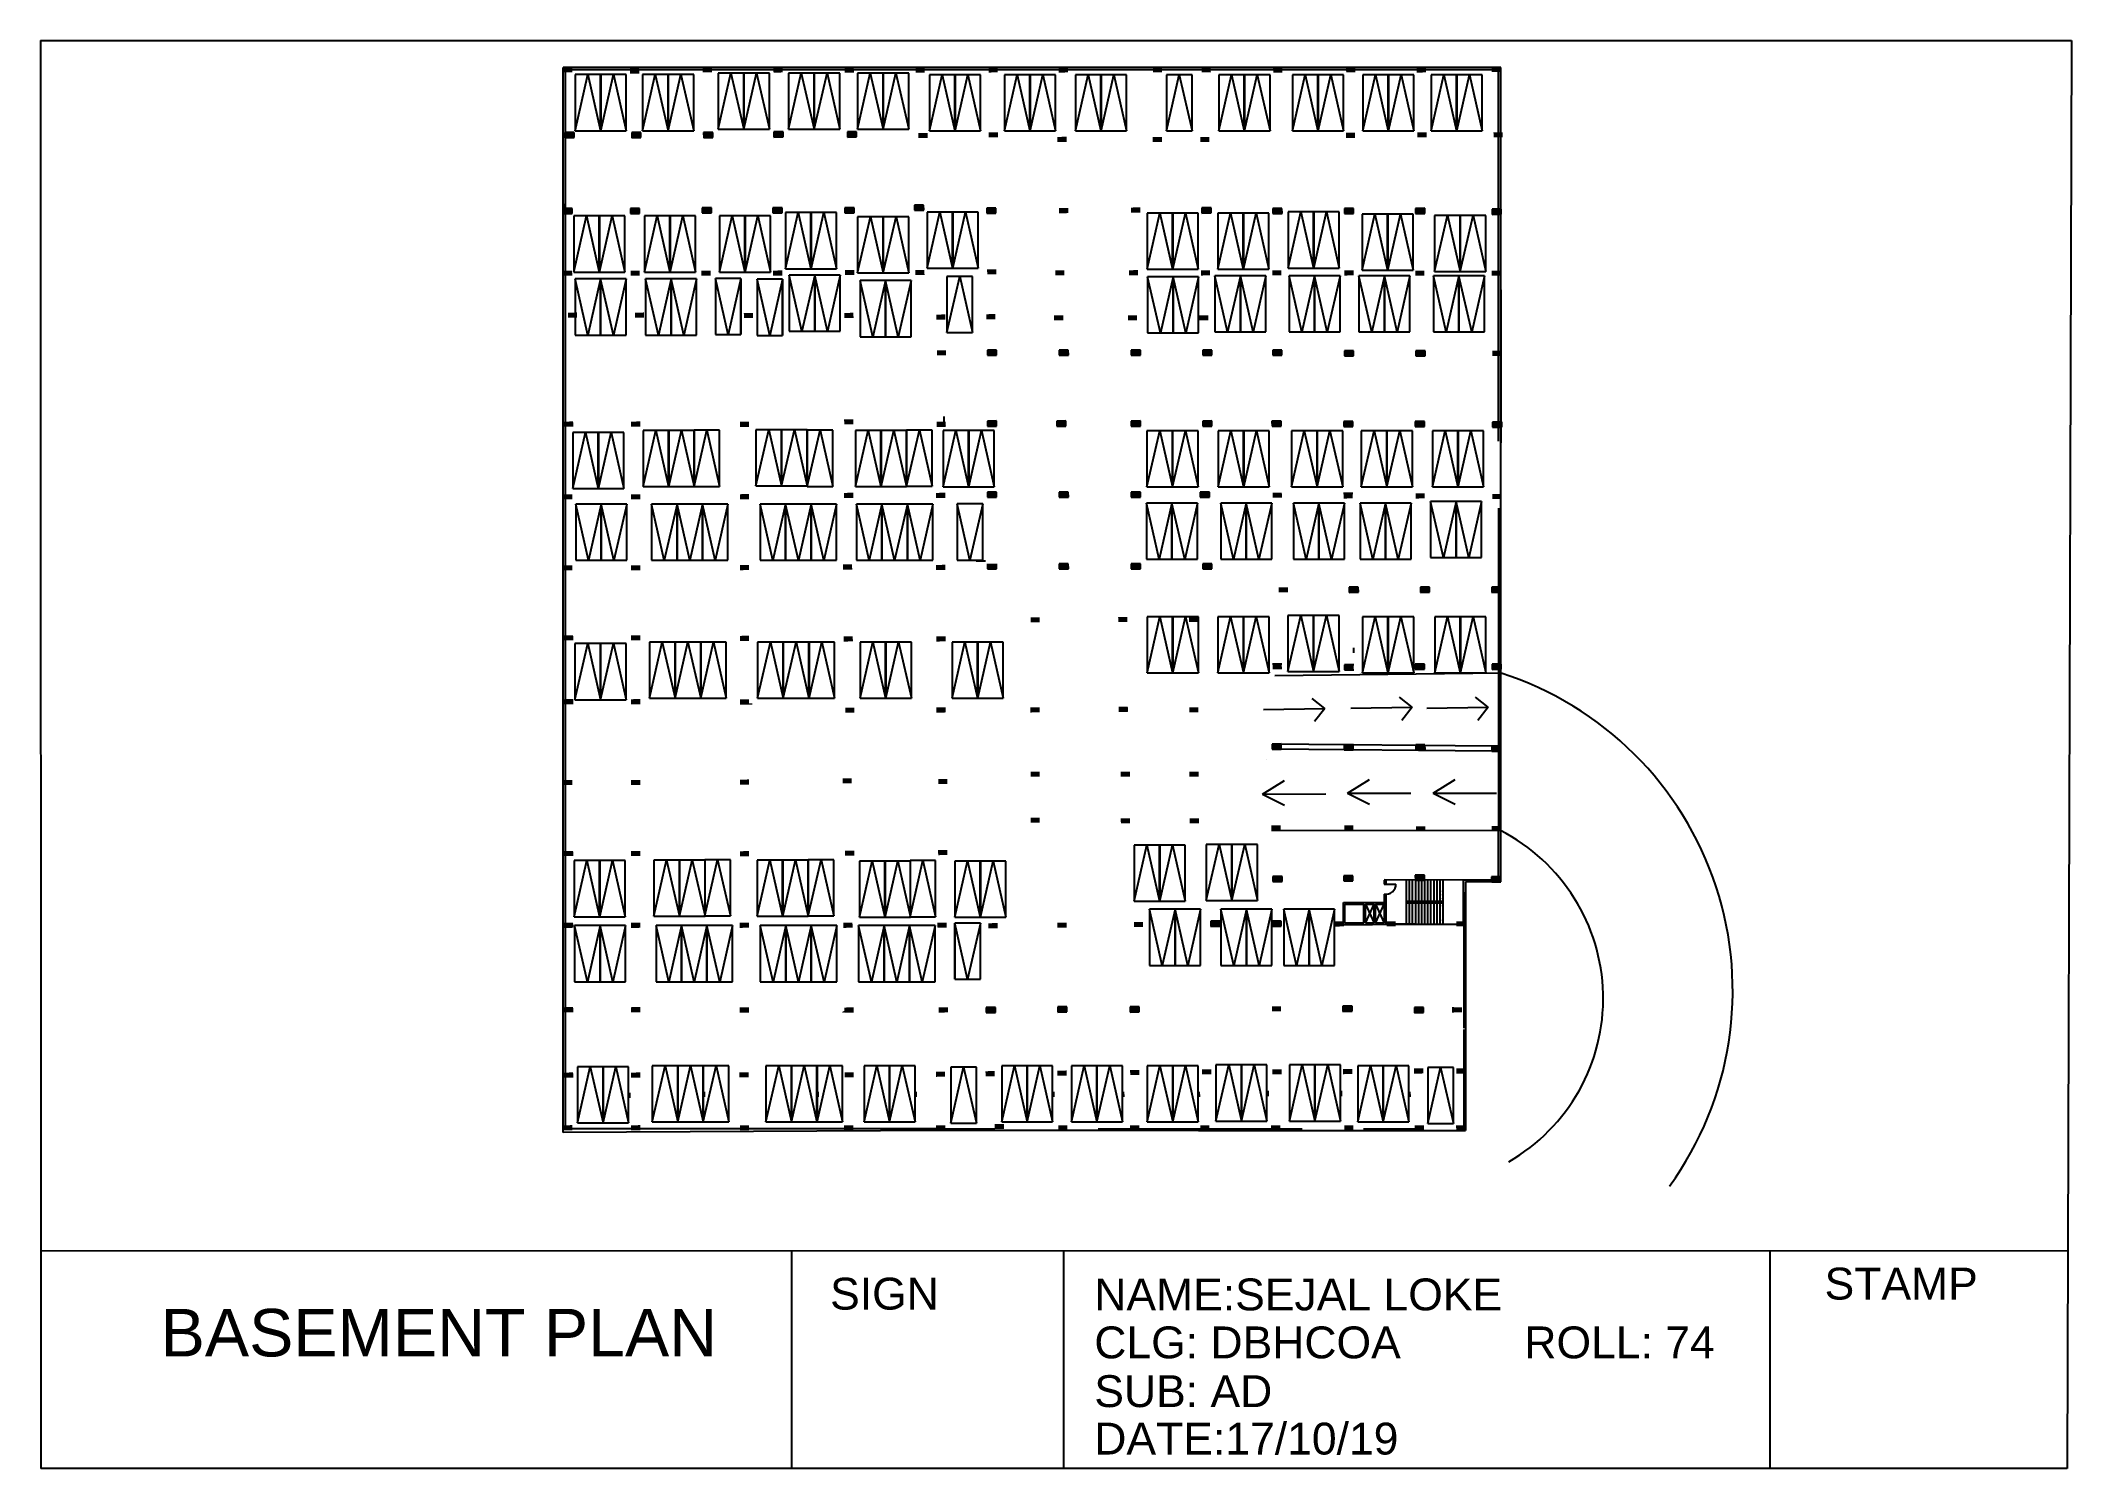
# Model space of a CAD drawing. Header units: millimetres. Extents: x 587797 to 2274247, y 1711 to 439204.
# Drawn here: x 587797 to 787010, y 176209 to 316198 of the extents above; entities that cross this region are included whole.
import ezdxf

# ---------------------------------------------------------------- set-up
doc = ezdxf.new("R2010")
doc.units = ezdxf.units.MM
doc.layers.add('finiture', color=7, linetype='Continuous', lineweight=20)
doc.styles.get("Standard").update_dxf_attribs({"font": 'arial.ttf'})

msp = doc.modelspace()

# ---------------------------------------------------------------- texts
for s, height, p in [('STAMP', 3123.7899, (762799.029, 192762.874)), ('SIGN', 3123.7899, (665241.511, 191776.68)), ('NAME:SEJAL LOKE', 3123.78985, (691160.962, 191700.904)), ('BASEMENT PLAN', 4657.56938, (599571.257, 187185.554)), ('CLG: DBHCOA          ROLL: 74', 3123.78985, (691160.962, 186997.674)), ('SUB: AD', 3123.7899, (691160.962, 182218.668)), ('DATE:17/10/19', 3123.78985, (691160.962, 177565.69))]:
    msp.add_text(s, height=height).set_placement(p)

# ---------------------------------------------------------------- hatches: boundary and pattern name
h = msp.add_hatch(color=256)
h.dxf.hatch_style = 1
h.paths.add_polyline_path([(639947.306, 313083.396), (639943.018, 313583.377), (639043.051, 313575.659), (639047.339, 313075.678)])
h = msp.add_hatch(color=256)
h.dxf.hatch_style = 1
h.paths.add_polyline_path([(646514.631, 313081.518), (646510.344, 313581.499), (645610.377, 313573.781), (645614.664, 313073.8)])
h = msp.add_hatch(color=256)
h.dxf.hatch_style = 1
h.paths.add_polyline_path([(653647.602, 313083.431), (653643.315, 313583.413), (652743.348, 313575.695), (652747.635, 313075.714)])
h = msp.add_hatch(color=256)
h.dxf.hatch_style = 1
h.paths.add_polyline_path([(660591.377, 313074.692), (660587.09, 313574.673), (659687.123, 313566.955), (659691.41, 313066.974)])
h = msp.add_hatch(color=256)
h.dxf.hatch_style = 1
h.paths.add_polyline_path([(667574.252, 313062.027), (667569.964, 313562.009), (666669.997, 313554.291), (666674.285, 313054.31)])
h = msp.add_hatch(color=256)
h.dxf.hatch_style = 1
h.paths.add_polyline_path([(674524.577, 313062.027), (674520.289, 313562.009), (673620.322, 313554.291), (673624.61, 313054.31)])
h = msp.add_hatch(color=256)
h.dxf.hatch_style = 1
h.paths.add_polyline_path([(681689.666, 313078.876), (681685.379, 313578.857), (680785.412, 313571.139), (680789.699, 313071.158)])
h = msp.add_hatch(color=256)
h.dxf.hatch_style = 1
h.paths.add_polyline_path([(688573.908, 313075.725), (688569.621, 313575.707), (687669.654, 313567.989), (687673.941, 313068.007)])
h = msp.add_hatch(color=256)
h.dxf.hatch_style = 1
h.paths.add_polyline_path([(697814.761, 313084.633), (697810.473, 313584.614), (696910.506, 313576.896), (696914.794, 313076.915)])
h = msp.add_hatch(color=256)
h.dxf.hatch_style = 1
h.paths.add_polyline_path([(702592.888, 313084.633), (702588.601, 313584.614), (701688.634, 313576.896), (701692.921, 313076.915)])
h = msp.add_hatch(color=256)
h.dxf.hatch_style = 1
h.paths.add_polyline_path([(709609.969, 313058.087), (709605.681, 313558.068), (708705.714, 313550.35), (708710.002, 313050.369)])
h = msp.add_hatch(color=256)
h.dxf.hatch_style = 1
h.paths.add_polyline_path([(716768.739, 313101.825), (716764.452, 313601.807), (715864.485, 313594.089), (715868.772, 313094.107)])
h = msp.add_hatch(color=256)
h.dxf.hatch_style = 1
h.paths.add_polyline_path([(723688.594, 313075.976), (723684.306, 313575.957), (722784.34, 313568.239), (722788.627, 313068.258)])
h = msp.add_hatch(color=256)
h.dxf.hatch_style = 1
h.paths.add_polyline_path([(731054.458, 313116.426), (731050.17, 313616.408), (730150.203, 313608.69), (730154.491, 313108.708)])
h = msp.add_hatch(color=256)
h.dxf.hatch_style = 1
h.paths.add_polyline_path([(640133.074, 306690.967), (640128.787, 307190.948), (639228.82, 307183.23), (639233.107, 306683.249)])
h = msp.add_hatch(color=256)
h.dxf.hatch_style = 1
h.paths.add_polyline_path([(646692.784, 306690.967), (646688.497, 307190.948), (645788.53, 307183.23), (645792.818, 306683.249)])
h = msp.add_hatch(color=256)
h.dxf.hatch_style = 1
h.paths.add_polyline_path([(653740.619, 306690.967), (653736.331, 307190.948), (652836.364, 307183.23), (652840.652, 306683.249)])
h = msp.add_hatch(color=256)
h.dxf.hatch_style = 1
h.paths.add_polyline_path([(660636.184, 306750.101), (660631.897, 307250.083), (659731.93, 307242.365), (659736.218, 306742.383)])
h = msp.add_hatch(color=256)
h.dxf.hatch_style = 1
h.paths.add_polyline_path([(667842.278, 306750.101), (667837.99, 307250.083), (666938.023, 307242.365), (666942.311, 306742.383)])
h = msp.add_hatch(color=256)
h.dxf.hatch_style = 1
h.paths.add_polyline_path([(674813.452, 306650.928), (674809.164, 307150.91), (673909.197, 307143.192), (673913.485, 306643.21)])
h = msp.add_hatch(color=256)
h.dxf.hatch_style = 1
h.paths.add_polyline_path([(681713.32, 306710.099), (681709.032, 307210.081), (680809.065, 307202.363), (680813.353, 306702.382)])
h = msp.add_hatch(color=256)
h.dxf.hatch_style = 1
h.paths.add_polyline_path([(716745.696, 306666.417), (716741.408, 307166.399), (715841.441, 307158.681), (715845.729, 306658.699)])
h = msp.add_hatch(color=256)
h.dxf.hatch_style = 1
h.paths.add_polyline_path([(723763.519, 306716.535), (723759.232, 307216.516), (722859.265, 307208.798), (722863.552, 306708.817)])
h = msp.add_hatch(color=256)
h.dxf.hatch_style = 1
h.paths.add_polyline_path([(731224.466, 306716.535), (731220.179, 307216.516), (730320.212, 307208.798), (730324.499, 306708.817)])
h = msp.add_hatch(color=256)
h.dxf.hatch_style = 1
h.paths.add_polyline_path([(688439.787, 306269.539), (688435.499, 306769.521), (687535.533, 306761.803), (687539.82, 306261.821)])
h = msp.add_hatch(color=256)
h.dxf.hatch_style = 1
h.paths.add_polyline_path([(697801.303, 306250.773), (697797.016, 306750.754), (696897.049, 306743.037), (696901.336, 306243.055)])
h = msp.add_hatch(color=256)
h.dxf.hatch_style = 1
h.paths.add_polyline_path([(702456.845, 306250.773), (702452.558, 306750.754), (701552.591, 306743.037), (701556.878, 306243.055)])
h = msp.add_hatch(color=256)
h.dxf.hatch_style = 1
h.paths.add_polyline_path([(639950.568, 299247.05), (639946.28, 299747.032), (639046.313, 299739.314), (639050.601, 299239.333)])
h = msp.add_hatch(color=256)
h.dxf.hatch_style = 1
h.paths.add_polyline_path([(646560.389, 299247.05), (646556.101, 299747.032), (645656.134, 299739.314), (645660.422, 299239.333)])
h = msp.add_hatch(color=256)
h.dxf.hatch_style = 1
h.paths.add_polyline_path([(653603.936, 299312.601), (653599.648, 299812.583), (652699.681, 299804.865), (652703.969, 299304.883)])
h = msp.add_hatch(color=256)
h.dxf.hatch_style = 1
h.paths.add_polyline_path([(660538.116, 299312.601), (660533.829, 299812.583), (659633.862, 299804.865), (659638.149, 299304.883)])
h = msp.add_hatch(color=256)
h.dxf.hatch_style = 1
h.paths.add_polyline_path([(667603.543, 299312.601), (667599.255, 299812.583), (666699.288, 299804.865), (666703.576, 299304.883)])
h = msp.add_hatch(color=256)
h.dxf.hatch_style = 1
h.paths.add_polyline_path([(674423.098, 299569.143), (674418.81, 300069.125), (673518.844, 300061.407), (673523.131, 299561.425)])
h = msp.add_hatch(color=256)
h.dxf.hatch_style = 1
h.paths.add_polyline_path([(681513.802, 299282.142), (681509.514, 299782.123), (680609.547, 299774.405), (680613.835, 299274.424)])
h = msp.add_hatch(color=256)
h.dxf.hatch_style = 1
h.paths.add_polyline_path([(688602.614, 299282.142), (688598.327, 299782.123), (687698.36, 299774.405), (687702.648, 299274.424)])
h = msp.add_hatch(color=256)
h.dxf.hatch_style = 1
h.paths.add_polyline_path([(695669.396, 299342.745), (695665.108, 299842.726), (694765.141, 299835.008), (694769.429, 299335.027)])
h = msp.add_hatch(color=256)
h.dxf.hatch_style = 1
h.paths.add_polyline_path([(702617.981, 299298.654), (702613.693, 299798.636), (701713.727, 299790.918), (701718.014, 299290.936)])
h = msp.add_hatch(color=256)
h.dxf.hatch_style = 1
h.paths.add_polyline_path([(709573.933, 299254.116), (709569.646, 299754.097), (708669.679, 299746.379), (708673.967, 299246.398)])
h = msp.add_hatch(color=256)
h.dxf.hatch_style = 1
h.paths.add_polyline_path([(716596.754, 299254.116), (716592.466, 299754.097), (715692.499, 299746.379), (715696.787, 299246.398)])
h = msp.add_hatch(color=256)
h.dxf.hatch_style = 1
h.paths.add_polyline_path([(723577.353, 299261.16), (723573.066, 299761.142), (722673.099, 299753.424), (722677.386, 299253.442)])
h = msp.add_hatch(color=256)
h.dxf.hatch_style = 1
h.paths.add_polyline_path([(731086.811, 299169.457), (731082.523, 299669.438), (730182.556, 299661.72), (730186.844, 299161.739)])
h = msp.add_hatch(color=256)
h.dxf.hatch_style = 1
h.paths.add_polyline_path([(639942.871, 293148.791), (639938.583, 293648.773), (639038.616, 293641.055), (639042.904, 293141.074)])
h = msp.add_hatch(color=256)
h.dxf.hatch_style = 1
h.paths.add_polyline_path([(646575.402, 293148.791), (646571.114, 293648.773), (645671.147, 293641.055), (645675.435, 293141.074)])
h = msp.add_hatch(color=256)
h.dxf.hatch_style = 1
h.paths.add_polyline_path([(653527.356, 293148.791), (653523.069, 293648.773), (652623.102, 293641.055), (652627.389, 293141.074)])
h = msp.add_hatch(color=256)
h.dxf.hatch_style = 1
h.paths.add_polyline_path([(660552.022, 293163.319), (660547.734, 293663.3), (659647.767, 293655.582), (659652.055, 293155.601)])
h = msp.add_hatch(color=256)
h.dxf.hatch_style = 1
h.paths.add_polyline_path([(667620.985, 293221.392), (667616.697, 293721.373), (666716.73, 293713.656), (666721.018, 293213.674)])
h = msp.add_hatch(color=256)
h.dxf.hatch_style = 1
h.paths.add_polyline_path([(674504.318, 293221.392), (674500.03, 293721.373), (673600.064, 293713.656), (673604.351, 293213.674)])
h = msp.add_hatch(color=256)
h.dxf.hatch_style = 1
h.paths.add_polyline_path([(681552.999, 293281.84), (681548.711, 293781.821), (680648.744, 293774.103), (680653.032, 293274.122)])
h = msp.add_hatch(color=256)
h.dxf.hatch_style = 1
h.paths.add_polyline_path([(688231.375, 293186.729), (688227.087, 293686.711), (687327.12, 293678.993), (687331.408, 293179.011)])
h = msp.add_hatch(color=256)
h.dxf.hatch_style = 1
h.paths.add_polyline_path([(695458.427, 293196.001), (695454.139, 293695.982), (694554.172, 293688.265), (694558.46, 293188.283)])
h = msp.add_hatch(color=256)
h.dxf.hatch_style = 1
h.paths.add_polyline_path([(702524.15, 293175.118), (702519.863, 293675.099), (701619.896, 293667.381), (701624.183, 293167.4)])
h = msp.add_hatch(color=256)
h.dxf.hatch_style = 1
h.paths.add_polyline_path([(709521.986, 293189.64), (709517.698, 293689.621), (708617.731, 293681.903), (708622.019, 293181.922)])
h = msp.add_hatch(color=256)
h.dxf.hatch_style = 1
h.paths.add_polyline_path([(716595.945, 293174.476), (716591.658, 293674.458), (715691.691, 293666.74), (715695.979, 293166.758)])
h = msp.add_hatch(color=256)
h.dxf.hatch_style = 1
h.paths.add_polyline_path([(723543.026, 293158.931), (723538.738, 293658.913), (722638.771, 293651.195), (722643.059, 293151.213)])
h = msp.add_hatch(color=256)
h.dxf.hatch_style = 1
h.paths.add_polyline_path([(731041.69, 293156.488), (731037.402, 293656.469), (730137.435, 293648.751), (730141.723, 293148.77)])
h = msp.add_hatch(color=256)
h.dxf.hatch_style = 1
h.paths.add_polyline_path([(640427.797, 289042.34), (640423.509, 289542.322), (639523.542, 289534.604), (639527.83, 289034.622)])
h = msp.add_hatch(color=256)
h.dxf.hatch_style = 1
h.paths.add_polyline_path([(647003.504, 289042.34), (646999.217, 289542.322), (646099.25, 289534.604), (646103.538, 289034.622)])
h = msp.add_hatch(color=256)
h.dxf.hatch_style = 1
h.paths.add_polyline_path([(657684.415, 288996.011), (657680.127, 289495.992), (656780.16, 289488.275), (656784.448, 288988.293)])
h = msp.add_hatch(color=256)
h.dxf.hatch_style = 1
h.paths.add_polyline_path([(667539.92, 289011.668), (667535.633, 289511.65), (666635.666, 289503.932), (666639.954, 289003.95)])
h = msp.add_hatch(color=256)
h.dxf.hatch_style = 1
h.paths.add_polyline_path([(676559.184, 288848.79), (676554.897, 289348.771), (675654.93, 289341.053), (675659.217, 288841.072)])
h = msp.add_hatch(color=256)
h.dxf.hatch_style = 1
h.paths.add_polyline_path([(681459.675, 288883.605), (681455.387, 289383.587), (680555.42, 289375.869), (680559.708, 288875.887)])
h = msp.add_hatch(color=256)
h.dxf.hatch_style = 1
h.paths.add_polyline_path([(688114.207, 288771.041), (688109.919, 289271.023), (687209.952, 289263.305), (687214.24, 288763.323)])
h = msp.add_hatch(color=256)
h.dxf.hatch_style = 1
h.paths.add_polyline_path([(695360.983, 288771.041), (695356.695, 289271.023), (694456.728, 289263.305), (694461.016, 288763.323)])
h = msp.add_hatch(color=256)
h.dxf.hatch_style = 1
h.paths.add_polyline_path([(702353.369, 288771.041), (702349.082, 289271.023), (701449.115, 289263.305), (701453.402, 288763.323)])
h = msp.add_hatch(color=256)
h.dxf.hatch_style = 1
h.paths.add_polyline_path([(676625.903, 285337.061), (676621.615, 285837.043), (675721.648, 285829.325), (675725.936, 285329.343)])
h = msp.add_hatch(color=256)
h.dxf.hatch_style = 1
h.paths.add_polyline_path([(681581.408, 285359.346), (681577.12, 285859.327), (680677.153, 285851.61), (680681.441, 285351.628)])
h = msp.add_hatch(color=256)
h.dxf.hatch_style = 1
h.paths.add_polyline_path([(688617.106, 285359.346), (688612.819, 285859.327), (687712.852, 285851.61), (687717.139, 285351.628)])
h = msp.add_hatch(color=256)
h.dxf.hatch_style = 1
h.paths.add_polyline_path([(695692.291, 285359.346), (695688.003, 285859.327), (694788.036, 285851.61), (694792.324, 285351.628)])
h = msp.add_hatch(color=256)
h.dxf.hatch_style = 1
h.paths.add_polyline_path([(702706.392, 285359.346), (702702.104, 285859.327), (701802.137, 285851.61), (701806.425, 285351.628)])
h = msp.add_hatch(color=256)
h.dxf.hatch_style = 1
h.paths.add_polyline_path([(709570.428, 285359.346), (709566.14, 285859.327), (708666.173, 285851.61), (708670.461, 285351.628)])
h = msp.add_hatch(color=256)
h.dxf.hatch_style = 1
h.paths.add_polyline_path([(716597.846, 285293.892), (716593.558, 285793.874), (715693.591, 285786.156), (715697.879, 285286.174)])
h = msp.add_hatch(color=256)
h.dxf.hatch_style = 1
h.paths.add_polyline_path([(723608.889, 285293.892), (723604.601, 285793.874), (722704.634, 285786.156), (722708.922, 285286.174)])
h = msp.add_hatch(color=256)
h.dxf.hatch_style = 1
h.paths.add_polyline_path([(731111.35, 285293.892), (731107.062, 285793.874), (730207.095, 285786.156), (730211.383, 285286.174)])
h = msp.add_hatch(color=256)
h.dxf.hatch_style = 1
h.paths.add_polyline_path([(667525.665, 278569.143), (667521.378, 279069.125), (666621.411, 279061.407), (666625.698, 278561.425)])
h = msp.add_hatch(color=256)
h.dxf.hatch_style = 1
h.paths.add_polyline_path([(681581.408, 278408.219), (681577.12, 278908.2), (680677.153, 278900.483), (680681.441, 278400.501)])
h = msp.add_hatch(color=256)
h.dxf.hatch_style = 1
h.paths.add_polyline_path([(688377.777, 278408.219), (688373.489, 278908.2), (687473.522, 278900.483), (687477.81, 278400.501)])
h = msp.add_hatch(color=256)
h.dxf.hatch_style = 1
h.paths.add_polyline_path([(695692.291, 278408.219), (695688.003, 278908.2), (694788.036, 278900.483), (694792.324, 278400.501)])
h = msp.add_hatch(color=256)
h.dxf.hatch_style = 1
h.paths.add_polyline_path([(702706.392, 278408.219), (702702.104, 278908.2), (701802.137, 278900.483), (701806.425, 278400.501)])
h = msp.add_hatch(color=256)
h.dxf.hatch_style = 1
h.paths.add_polyline_path([(640042.235, 278357), (640037.948, 278856.981), (639137.981, 278849.264), (639142.268, 278349.282)])
h = msp.add_hatch(color=256)
h.dxf.hatch_style = 1
h.paths.add_polyline_path([(646617.943, 278357), (646613.655, 278856.981), (645713.688, 278849.264), (645717.976, 278349.282)])
h = msp.add_hatch(color=256)
h.dxf.hatch_style = 1
h.paths.add_polyline_path([(657294.671, 278328.909), (657290.384, 278828.891), (656390.417, 278821.173), (656394.704, 278321.192)])
h = msp.add_hatch(color=256)
h.dxf.hatch_style = 1
h.paths.add_polyline_path([(676597.458, 278333.354), (676593.17, 278833.336), (675693.203, 278825.618), (675697.491, 278325.636)])
h = msp.add_hatch(color=256)
h.dxf.hatch_style = 1
h.paths.add_polyline_path([(709494.183, 278388.054), (709489.895, 278888.036), (708589.928, 278880.318), (708594.216, 278380.336)])
h = msp.add_hatch(color=256)
h.dxf.hatch_style = 1
h.paths.add_polyline_path([(716530.101, 278368.42), (716525.813, 278868.402), (715625.846, 278860.684), (715630.134, 278360.702)])
h = msp.add_hatch(color=256)
h.dxf.hatch_style = 1
h.paths.add_polyline_path([(723548.355, 278368.42), (723544.067, 278868.402), (722644.1, 278860.684), (722648.388, 278360.702)])
h = msp.add_hatch(color=256)
h.dxf.hatch_style = 1
h.paths.add_polyline_path([(731132.83, 278310.835), (731128.542, 278810.817), (730228.575, 278803.099), (730232.863, 278303.118)])
h = msp.add_hatch(color=256)
h.dxf.hatch_style = 1
h.paths.add_polyline_path([(639947.306, 271214.475), (639943.018, 271714.457), (639043.051, 271706.739), (639047.339, 271206.757)])
h = msp.add_hatch(color=256)
h.dxf.hatch_style = 1
h.paths.add_polyline_path([(646617.943, 271214.475), (646613.655, 271714.457), (645713.688, 271706.739), (645717.976, 271206.757)])
h = msp.add_hatch(color=256)
h.dxf.hatch_style = 1
h.paths.add_polyline_path([(657294.671, 271235.251), (657290.384, 271735.232), (656390.417, 271727.515), (656394.704, 271227.533)])
h = msp.add_hatch(color=256)
h.dxf.hatch_style = 1
h.paths.add_polyline_path([(667519.638, 271364.708), (667515.35, 271864.689), (666615.383, 271856.972), (666619.671, 271356.99)])
h = msp.add_hatch(color=256)
h.dxf.hatch_style = 1
h.paths.add_polyline_path([(676544.704, 271364.708), (676540.417, 271864.689), (675640.45, 271856.972), (675644.737, 271356.99)])
h = msp.add_hatch(color=256)
h.dxf.hatch_style = 1
h.paths.add_polyline_path([(681581.408, 271430.679), (681577.12, 271930.66), (680677.153, 271922.942), (680681.441, 271422.961)])
h = msp.add_hatch(color=256)
h.dxf.hatch_style = 1
h.paths.add_polyline_path([(688617.106, 271430.679), (688612.819, 271930.66), (687712.852, 271922.942), (687717.139, 271422.961)])
h = msp.add_hatch(color=256)
h.dxf.hatch_style = 1
h.paths.add_polyline_path([(695692.291, 271430.679), (695688.003, 271930.66), (694788.036, 271922.942), (694792.324, 271422.961)])
h = msp.add_hatch(color=256)
h.dxf.hatch_style = 1
h.paths.add_polyline_path([(702460.123, 271430.679), (702455.835, 271930.66), (701555.868, 271922.942), (701560.156, 271422.961)])
h = msp.add_hatch(color=256)
h.dxf.hatch_style = 1
h.paths.add_polyline_path([(709560.434, 271384.57), (709556.146, 271884.551), (708656.179, 271876.833), (708660.467, 271376.852)])
h = msp.add_hatch(color=256)
h.dxf.hatch_style = 1
h.paths.add_polyline_path([(716521.967, 271308.961), (716517.68, 271808.942), (715617.713, 271801.225), (715622, 271301.243)])
h = msp.add_hatch(color=256)
h.dxf.hatch_style = 1
h.paths.add_polyline_path([(723577.861, 271308.961), (723573.573, 271808.942), (722673.606, 271801.225), (722677.894, 271301.243)])
h = msp.add_hatch(color=256)
h.dxf.hatch_style = 1
h.paths.add_polyline_path([(731095.836, 271253.82), (731091.548, 271753.801), (730191.581, 271746.083), (730195.869, 271246.102)])
h = msp.add_hatch(color=256)
h.dxf.hatch_style = 1
h.paths.add_polyline_path([(639947.306, 264264.202), (639943.018, 264764.184), (639043.051, 264756.466), (639047.339, 264256.484)])
h = msp.add_hatch(color=256)
h.dxf.hatch_style = 1
h.paths.add_polyline_path([(646617.943, 264264.202), (646613.655, 264764.184), (645713.688, 264756.466), (645717.976, 264256.484)])
h = msp.add_hatch(color=256)
h.dxf.hatch_style = 1
h.paths.add_polyline_path([(657294.671, 264281.89), (657290.384, 264781.872), (656390.417, 264774.154), (656394.704, 264274.172)])
h = msp.add_hatch(color=256)
h.dxf.hatch_style = 1
h.paths.add_polyline_path([(667409.17, 264340.822), (667404.883, 264840.803), (666504.916, 264833.086), (666509.203, 264333.104)])
h = msp.add_hatch(color=256)
h.dxf.hatch_style = 1
h.paths.add_polyline_path([(676545.579, 264302.693), (676541.291, 264802.675), (675641.325, 264794.957), (675645.612, 264294.976)])
h = msp.add_hatch(color=256)
h.dxf.hatch_style = 1
h.paths.add_polyline_path([(681581.408, 264407.3), (681577.12, 264907.282), (680677.153, 264899.564), (680681.441, 264399.582)])
h = msp.add_hatch(color=256)
h.dxf.hatch_style = 1
h.paths.add_polyline_path([(688617.106, 264407.3), (688612.819, 264907.282), (687712.852, 264899.564), (687717.139, 264399.582)])
h = msp.add_hatch(color=256)
h.dxf.hatch_style = 1
h.paths.add_polyline_path([(695692.291, 264407.3), (695688.003, 264907.282), (694788.036, 264899.564), (694792.324, 264399.582)])
h = msp.add_hatch(color=256)
h.dxf.hatch_style = 1
h.paths.add_polyline_path([(702706.392, 264407.3), (702702.104, 264907.282), (701802.137, 264899.564), (701806.425, 264399.582)])
h = msp.add_hatch(color=256)
h.dxf.hatch_style = 1
h.paths.add_polyline_path([(710159.608, 262097.957), (710155.321, 262597.939), (709255.354, 262590.221), (709259.642, 262090.239)])
h = msp.add_hatch(color=256)
h.dxf.hatch_style = 1
h.paths.add_polyline_path([(717065.098, 262108.59), (717060.81, 262608.572), (716160.843, 262600.854), (716165.131, 262100.872)])
h = msp.add_hatch(color=256)
h.dxf.hatch_style = 1
h.paths.add_polyline_path([(724049.234, 262108.59), (724044.946, 262608.572), (723144.979, 262600.854), (723149.267, 262100.872)])
h = msp.add_hatch(color=256)
h.dxf.hatch_style = 1
h.paths.add_polyline_path([(731055.049, 262108.59), (731050.761, 262608.572), (730150.794, 262600.854), (730155.082, 262100.872)])
h = msp.add_hatch(color=256)
h.dxf.hatch_style = 1
h.paths.add_polyline_path([(685809.726, 259156.694), (685805.439, 259656.675), (684905.472, 259648.958), (684909.759, 259148.976)])
h = msp.add_hatch(color=256)
h.dxf.hatch_style = 1
h.paths.add_polyline_path([(694405.413, 259188.86), (694401.126, 259688.842), (693501.159, 259681.124), (693505.446, 259181.142)])
h = msp.add_hatch(color=256)
h.dxf.hatch_style = 1
h.paths.add_polyline_path([(701359.841, 259201.204), (701355.553, 259701.186), (700455.586, 259693.468), (700459.874, 259193.486)])
h = msp.add_hatch(color=256)
h.dxf.hatch_style = 1
h.paths.add_polyline_path([(640042.235, 257403.743), (640037.948, 257903.725), (639137.981, 257896.007), (639142.268, 257396.025)])
h = msp.add_hatch(color=256)
h.dxf.hatch_style = 1
h.paths.add_polyline_path([(646617.943, 257403.743), (646613.655, 257903.725), (645713.688, 257896.007), (645717.976, 257396.025)])
h = msp.add_hatch(color=256)
h.dxf.hatch_style = 1
h.paths.add_polyline_path([(657298.027, 257344.652), (657293.739, 257844.633), (656393.772, 257836.915), (656398.06, 257336.934)])
h = msp.add_hatch(color=256)
h.dxf.hatch_style = 1
h.paths.add_polyline_path([(667475.003, 257286.964), (667470.715, 257786.945), (666570.748, 257779.227), (666575.036, 257279.246)])
h = msp.add_hatch(color=256)
h.dxf.hatch_style = 1
h.paths.add_polyline_path([(676573.821, 257287.864), (676569.534, 257787.846), (675669.567, 257780.128), (675673.855, 257280.147)])
h = msp.add_hatch(color=256)
h.dxf.hatch_style = 1
h.paths.add_polyline_path([(709559.158, 254555.744), (709554.87, 255055.725), (708654.903, 255048.007), (708659.191, 254548.026)])
h = msp.add_hatch(color=256)
h.dxf.hatch_style = 1
h.paths.add_polyline_path([(716614.405, 254503.229), (716610.118, 255003.21), (715710.151, 254995.493), (715714.438, 254495.511)])
h = msp.add_hatch(color=256)
h.dxf.hatch_style = 1
h.paths.add_polyline_path([(723552.754, 254562.73), (723548.466, 255062.712), (722648.499, 255054.994), (722652.787, 254555.012)])
h = msp.add_hatch(color=256)
h.dxf.hatch_style = 1
h.paths.add_polyline_path([(731080.845, 254557.556), (731076.557, 255057.537), (730176.59, 255049.819), (730180.878, 254549.838)])
h = msp.add_hatch(color=256)
h.dxf.hatch_style = 1
h.paths.add_polyline_path([(640042.235, 251134.403), (640037.948, 251634.384), (639137.981, 251626.666), (639142.268, 251126.685)])
h = msp.add_hatch(color=256)
h.dxf.hatch_style = 1
h.paths.add_polyline_path([(646617.943, 251134.403), (646613.655, 251634.384), (645713.688, 251626.666), (645717.976, 251126.685)])
h = msp.add_hatch(color=256)
h.dxf.hatch_style = 1
h.paths.add_polyline_path([(657294.671, 251103.461), (657290.384, 251603.443), (656390.417, 251595.725), (656394.704, 251095.743)])
h = msp.add_hatch(color=256)
h.dxf.hatch_style = 1
h.paths.add_polyline_path([(667629.358, 250301.067), (667625.07, 250801.048), (666725.104, 250793.33), (666729.391, 250293.349)])
h = msp.add_hatch(color=256)
h.dxf.hatch_style = 1
h.paths.add_polyline_path([(676571.678, 250321.935), (676567.39, 250821.916), (675667.423, 250814.199), (675671.711, 250314.217)])
h = msp.add_hatch(color=256)
h.dxf.hatch_style = 1
h.paths.add_polyline_path([(685794.961, 250327.897), (685790.673, 250827.878), (684890.706, 250820.161), (684894.994, 250320.179)])
h = msp.add_hatch(color=256)
h.dxf.hatch_style = 1
h.paths.add_polyline_path([(694453.857, 250386.839), (694449.569, 250886.82), (693549.602, 250879.102), (693553.89, 250379.121)])
h = msp.add_hatch(color=256)
h.dxf.hatch_style = 1
h.paths.add_polyline_path([(701377.194, 250334.898), (701372.907, 250834.88), (700472.94, 250827.162), (700477.227, 250327.18)])
h = msp.add_hatch(color=256)
h.dxf.hatch_style = 1
h.paths.add_polyline_path([(709501.331, 246737.442), (709497.043, 247237.424), (708597.076, 247229.706), (708601.364, 246729.724)])
h = msp.add_hatch(color=256)
h.dxf.hatch_style = 1
h.paths.add_polyline_path([(716561.006, 246673.822), (716556.718, 247173.804), (715656.751, 247166.086), (715661.039, 246666.104)])
h = msp.add_hatch(color=256)
h.dxf.hatch_style = 1
h.paths.add_polyline_path([(723603.523, 246652.393), (723599.235, 247152.375), (722699.268, 247144.657), (722703.556, 246644.675)])
h = msp.add_hatch(color=256)
h.dxf.hatch_style = 1
h.paths.add_polyline_path([(731053.63, 246539.591), (731049.342, 247039.572), (730149.376, 247031.854), (730153.663, 246531.873)])
h = msp.add_hatch(color=256)
h.dxf.hatch_style = 1
h.paths.add_polyline_path([(639947.306, 243205.961), (639943.018, 243705.942), (639043.051, 243698.224), (639047.339, 243198.243)])
h = msp.add_hatch(color=256)
h.dxf.hatch_style = 1
h.paths.add_polyline_path([(646617.943, 243205.961), (646613.655, 243705.942), (645713.688, 243698.224), (645717.976, 243198.243)])
h = msp.add_hatch(color=256)
h.dxf.hatch_style = 1
h.paths.add_polyline_path([(657294.671, 243253.62), (657290.384, 243753.602), (656390.417, 243745.884), (656394.704, 243245.902)])
h = msp.add_hatch(color=256)
h.dxf.hatch_style = 1
h.paths.add_polyline_path([(667369.526, 243377.478), (667365.239, 243877.46), (666465.272, 243869.742), (666469.56, 243369.76)])
h = msp.add_hatch(color=256)
h.dxf.hatch_style = 1
h.paths.add_polyline_path([(676752.936, 243314.937), (676748.648, 243814.918), (675848.681, 243807.2), (675852.969, 243307.219)])
h = msp.add_hatch(color=256)
h.dxf.hatch_style = 1
h.paths.add_polyline_path([(685809.726, 244034.076), (685805.439, 244534.058), (684905.472, 244526.34), (684909.759, 244026.358)])
h = msp.add_hatch(color=256)
h.dxf.hatch_style = 1
h.paths.add_polyline_path([(694662.249, 244034.076), (694657.961, 244534.058), (693757.994, 244526.34), (693762.282, 244026.358)])
h = msp.add_hatch(color=256)
h.dxf.hatch_style = 1
h.paths.add_polyline_path([(701393.316, 244026.358), (701389.028, 244526.34), (700489.061, 244518.622), (700493.349, 244018.64)])
h = msp.add_hatch(color=256)
h.dxf.hatch_style = 1
h.paths.add_polyline_path([(685809.726, 239516.507), (685805.439, 240016.489), (684905.472, 240008.771), (684909.759, 239508.789)])
h = msp.add_hatch(color=256)
h.dxf.hatch_style = 1
h.paths.add_polyline_path([(694664.45, 239459.387), (694660.162, 239959.368), (693760.195, 239951.65), (693764.483, 239451.669)])
h = msp.add_hatch(color=256)
h.dxf.hatch_style = 1
h.paths.add_polyline_path([(701420.506, 239459.387), (701416.218, 239959.368), (700516.251, 239951.65), (700520.539, 239451.669)])
h = msp.add_hatch(color=256)
h.dxf.hatch_style = 1
h.paths.add_polyline_path([(709435.63, 238757.092), (709431.343, 239257.073), (708531.376, 239249.355), (708535.663, 238749.374)])
h = msp.add_hatch(color=256)
h.dxf.hatch_style = 1
h.paths.add_polyline_path([(716577.043, 238757.092), (716572.755, 239257.073), (715672.788, 239249.355), (715677.076, 238749.374)])
h = msp.add_hatch(color=256)
h.dxf.hatch_style = 1
h.paths.add_polyline_path([(723624.818, 238666.06), (723620.53, 239166.041), (722720.563, 239158.324), (722724.851, 238658.342)])
h = msp.add_hatch(color=256)
h.dxf.hatch_style = 1
h.paths.add_polyline_path([(731050.417, 238694.11), (731046.129, 239194.091), (730146.162, 239186.374), (730150.45, 238686.392)])
h = msp.add_hatch(color=256)
h.dxf.hatch_style = 1
h.paths.add_polyline_path([(640042.235, 236254.43), (640037.948, 236754.412), (639137.981, 236746.694), (639142.268, 236246.712)])
h = msp.add_hatch(color=256)
h.dxf.hatch_style = 1
h.paths.add_polyline_path([(646617.943, 236254.43), (646613.655, 236754.412), (645713.688, 236746.694), (645717.976, 236246.712)])
h = msp.add_hatch(color=256)
h.dxf.hatch_style = 1
h.paths.add_polyline_path([(657294.671, 236229.792), (657290.384, 236729.774), (656390.417, 236722.056), (656394.704, 236222.074)])
h = msp.add_hatch(color=256)
h.dxf.hatch_style = 1
h.paths.add_polyline_path([(667616.179, 236289.878), (667611.891, 236789.86), (666711.924, 236782.142), (666716.212, 236282.16)])
h = msp.add_hatch(color=256)
h.dxf.hatch_style = 1
h.paths.add_polyline_path([(676745.586, 236339.225), (676741.298, 236839.207), (675841.332, 236831.489), (675845.619, 236331.507)])
h = msp.add_hatch(color=256)
h.dxf.hatch_style = 1
h.paths.add_polyline_path([(709580.75, 233757.119), (709576.462, 234257.101), (708676.495, 234249.383), (708680.783, 233749.401)])
h = msp.add_hatch(color=256)
h.dxf.hatch_style = 1
h.paths.add_polyline_path([(716531.866, 233816.73), (716527.579, 234316.712), (715627.612, 234308.994), (715631.899, 233809.012)])
h = msp.add_hatch(color=256)
h.dxf.hatch_style = 1
h.paths.add_polyline_path([(723553.804, 233876.949), (723549.516, 234376.93), (722649.549, 234369.212), (722653.837, 233869.231)])
h = msp.add_hatch(color=256)
h.dxf.hatch_style = 1
h.paths.add_polyline_path([(731043.484, 233726.949), (731039.196, 234226.93), (730139.229, 234219.212), (730143.517, 233719.231)])
h = msp.add_hatch(color=256)
h.dxf.hatch_style = 1
h.paths.add_polyline_path([(640042.235, 229208.722), (640037.948, 229708.704), (639137.981, 229700.986), (639142.268, 229201.004)])
h = msp.add_hatch(color=256)
h.dxf.hatch_style = 1
h.paths.add_polyline_path([(646617.943, 229208.722), (646613.655, 229708.704), (645713.688, 229700.986), (645717.976, 229201.004)])
h = msp.add_hatch(color=256)
h.dxf.hatch_style = 1
h.paths.add_polyline_path([(657284.731, 229213.127), (657280.443, 229713.109), (656380.476, 229705.391), (656384.764, 229205.41)])
h = msp.add_hatch(color=256)
h.dxf.hatch_style = 1
h.paths.add_polyline_path([(667443.837, 229213.127), (667439.549, 229713.109), (666539.582, 229705.391), (666543.87, 229205.41)])
h = msp.add_hatch(color=256)
h.dxf.hatch_style = 1
h.paths.add_polyline_path([(676679.302, 229219.643), (676675.014, 229719.625), (675775.047, 229711.907), (675779.335, 229211.926)])
h = msp.add_hatch(color=256)
h.dxf.hatch_style = 1
h.paths.add_polyline_path([(681671.601, 229170.048), (681667.314, 229670.03), (680767.347, 229662.312), (680771.634, 229162.33)])
h = msp.add_hatch(color=256)
h.dxf.hatch_style = 1
h.paths.add_polyline_path([(688446.314, 229228.146), (688442.026, 229728.128), (687542.059, 229720.41), (687546.347, 229220.428)])
h = msp.add_hatch(color=256)
h.dxf.hatch_style = 1
h.paths.add_polyline_path([(695950.568, 229292.501), (695946.28, 229792.482), (695046.313, 229784.764), (695050.601, 229284.783)])
h = msp.add_hatch(color=256)
h.dxf.hatch_style = 1
h.paths.add_polyline_path([(703486.516, 229357.127), (703482.228, 229857.109), (702582.262, 229849.391), (702586.549, 229349.409)])
h = msp.add_hatch(color=256)
h.dxf.hatch_style = 1
h.paths.add_polyline_path([(709503.975, 229357.127), (709499.687, 229857.109), (708599.72, 229849.391), (708604.008, 229349.409)])
h = msp.add_hatch(color=256)
h.dxf.hatch_style = 1
h.paths.add_polyline_path([(715642.896, 229342.135), (715638.608, 229842.117), (714738.641, 229834.399), (714742.929, 229334.417)])
h = msp.add_hatch(color=256)
h.dxf.hatch_style = 1
h.paths.add_polyline_path([(720735.2, 229349.853), (720730.913, 229849.834), (719830.946, 229842.117), (719835.233, 229342.135)])
h = msp.add_hatch(color=256)
h.dxf.hatch_style = 1
h.paths.add_polyline_path([(727568.171, 229347.071), (727563.883, 229847.052), (726663.916, 229839.334), (726668.204, 229339.353)])
h = msp.add_hatch(color=256)
h.dxf.hatch_style = 1
h.paths.add_polyline_path([(640042.235, 220936.336), (640037.948, 221436.317), (639137.981, 221428.599), (639142.268, 220928.618)])
h = msp.add_hatch(color=256)
h.dxf.hatch_style = 1
h.paths.add_polyline_path([(646617.943, 220936.336), (646613.655, 221436.317), (645713.688, 221428.599), (645717.976, 220928.618)])
h = msp.add_hatch(color=256)
h.dxf.hatch_style = 1
h.paths.add_polyline_path([(657287.969, 220906.323), (657283.682, 221406.305), (656383.715, 221398.587), (656388.002, 220898.606)])
h = msp.add_hatch(color=256)
h.dxf.hatch_style = 1
h.paths.add_polyline_path([(667544.037, 220902.465), (667539.749, 221402.446), (666639.782, 221394.728), (666644.07, 220894.747)])
h = msp.add_hatch(color=256)
h.dxf.hatch_style = 1
h.paths.add_polyline_path([(676802.243, 220908.981), (676797.955, 221408.962), (675897.988, 221401.244), (675902.276, 220901.263)])
h = msp.add_hatch(color=256)
h.dxf.hatch_style = 1
h.paths.add_polyline_path([(681465.403, 220902.465), (681461.115, 221402.446), (680561.148, 221394.728), (680565.436, 220894.747)])
h = msp.add_hatch(color=256)
h.dxf.hatch_style = 1
h.paths.add_polyline_path([(688475.21, 220962.579), (688470.923, 221462.56), (687570.956, 221454.843), (687575.243, 220954.861)])
h = msp.add_hatch(color=256)
h.dxf.hatch_style = 1
h.paths.add_polyline_path([(695567.113, 220962.579), (695562.826, 221462.56), (694662.859, 221454.843), (694667.146, 220954.861)])
h = msp.add_hatch(color=256)
h.dxf.hatch_style = 1
h.paths.add_polyline_path([(709490.457, 221021.777), (709486.17, 221521.758), (708586.203, 221514.04), (708590.49, 221014.059)])
h = msp.add_hatch(color=256)
h.dxf.hatch_style = 1
h.paths.add_polyline_path([(716453.897, 221021.777), (716449.61, 221521.758), (715549.643, 221514.04), (715553.93, 221014.059)])
h = msp.add_hatch(color=256)
h.dxf.hatch_style = 1
h.paths.add_polyline_path([(723459.52, 220893.736), (723455.232, 221393.717), (722555.265, 221385.999), (722559.553, 220886.018)])
h = msp.add_hatch(color=256)
h.dxf.hatch_style = 1
h.paths.add_polyline_path([(727240.534, 220926.161), (727236.246, 221426.142), (726336.279, 221418.424), (726340.567, 220918.443)])
h = msp.add_hatch(color=256)
h.dxf.hatch_style = 1
h.paths.add_polyline_path([(681390.707, 214659.567), (681386.419, 215159.549), (680486.452, 215151.831), (680490.74, 214651.85)])
h = msp.add_hatch(color=256)
h.dxf.hatch_style = 1
h.paths.add_polyline_path([(688445.61, 214720.068), (688441.322, 215220.05), (687541.356, 215212.332), (687545.643, 214712.351)])
h = msp.add_hatch(color=256)
h.dxf.hatch_style = 1
h.paths.add_polyline_path([(695580.904, 214781.259), (695576.616, 215281.24), (694676.649, 215273.523), (694680.937, 214773.541)])
h = msp.add_hatch(color=256)
h.dxf.hatch_style = 1
h.paths.add_polyline_path([(702639.522, 214841.792), (702635.235, 215341.773), (701735.268, 215334.055), (701739.555, 214834.074)])
h = msp.add_hatch(color=256)
h.dxf.hatch_style = 1
h.paths.add_polyline_path([(709531.389, 214841.792), (709527.102, 215341.773), (708627.135, 215334.055), (708631.422, 214834.074)])
h = msp.add_hatch(color=256)
h.dxf.hatch_style = 1
h.paths.add_polyline_path([(716472.725, 214866.468), (716468.437, 215366.449), (715568.47, 215358.731), (715572.758, 214858.75)])
h = msp.add_hatch(color=256)
h.dxf.hatch_style = 1
h.paths.add_polyline_path([(723433.392, 214926.161), (723429.104, 215426.142), (722529.137, 215418.424), (722533.425, 214918.443)])
h = msp.add_hatch(color=256)
h.dxf.hatch_style = 1
h.paths.add_polyline_path([(727588.792, 214926.161), (727584.505, 215426.142), (726684.538, 215418.424), (726688.826, 214918.443)])
h = msp.add_hatch(color=256)
h.dxf.hatch_style = 1
h.paths.add_polyline_path([(640042.235, 214526.884), (640037.948, 215026.865), (639137.981, 215019.148), (639142.268, 214519.166)])
h = msp.add_hatch(color=256)
h.dxf.hatch_style = 1
h.paths.add_polyline_path([(646617.943, 214526.884), (646613.655, 215026.865), (645713.688, 215019.148), (645717.976, 214519.166)])
h = msp.add_hatch(color=256)
h.dxf.hatch_style = 1
h.paths.add_polyline_path([(657251.659, 214541.006), (657247.371, 215040.987), (656347.404, 215033.27), (656351.692, 214533.288)])
h = msp.add_hatch(color=256)
h.dxf.hatch_style = 1
h.paths.add_polyline_path([(667565.483, 214541.006), (667561.195, 215040.987), (666661.228, 215033.27), (666665.516, 214533.288)])
h = msp.add_hatch(color=256)
h.dxf.hatch_style = 1
h.paths.add_polyline_path([(676520.668, 214605.041), (676516.38, 215105.023), (675616.413, 215097.305), (675620.701, 214597.324)])
h = msp.add_hatch(color=256)
h.dxf.hatch_style = 1
h.paths.add_polyline_path([(639947.306, 209361.041), (639943.018, 209861.023), (639043.051, 209853.305), (639047.339, 209353.323)])
h = msp.add_hatch(color=256)
h.dxf.hatch_style = 1
h.paths.add_polyline_path([(646617.943, 209361.041), (646613.655, 209861.023), (645713.688, 209853.305), (645717.976, 209353.323)])
h = msp.add_hatch(color=256)
h.dxf.hatch_style = 1
h.paths.add_polyline_path([(657294.671, 209353.377), (657290.384, 209853.359), (656390.417, 209845.641), (656394.704, 209345.659)])
h = msp.add_hatch(color=256)
h.dxf.hatch_style = 1
h.paths.add_polyline_path([(667520.761, 209339.143), (667516.473, 209839.125), (666616.506, 209831.407), (666620.794, 209331.425)])
h = msp.add_hatch(color=256)
h.dxf.hatch_style = 1
h.paths.add_polyline_path([(676544.704, 209345.659), (676540.417, 209845.641), (675640.45, 209837.923), (675644.737, 209337.941)])
h = msp.add_hatch(color=256)
h.dxf.hatch_style = 1
h.paths.add_polyline_path([(682302.221, 209489.143), (682297.933, 209989.125), (681397.966, 209981.407), (681402.254, 209481.425)])
h = msp.add_hatch(color=256)
h.dxf.hatch_style = 1
h.paths.add_polyline_path([(688529.842, 209339.143), (688525.554, 209839.125), (687625.587, 209831.407), (687629.875, 209331.425)])
h = msp.add_hatch(color=256)
h.dxf.hatch_style = 1
h.paths.add_polyline_path([(695568.761, 209339.143), (695564.473, 209839.125), (694664.506, 209831.407), (694668.794, 209331.425)])
h = msp.add_hatch(color=256)
h.dxf.hatch_style = 1
h.paths.add_polyline_path([(702452.221, 209339.143), (702447.933, 209839.125), (701547.966, 209831.407), (701552.254, 209331.425)])
h = msp.add_hatch(color=256)
h.dxf.hatch_style = 1
h.paths.add_polyline_path([(709403.984, 209339.143), (709399.696, 209839.125), (708499.729, 209831.407), (708504.017, 209331.425)])
h = msp.add_hatch(color=256)
h.dxf.hatch_style = 1
h.paths.add_polyline_path([(716576.935, 209339.143), (716572.647, 209839.125), (715672.68, 209831.407), (715676.968, 209331.425)])
h = msp.add_hatch(color=256)
h.dxf.hatch_style = 1
h.paths.add_polyline_path([(723494.602, 209339.143), (723490.314, 209839.125), (722590.347, 209831.407), (722594.635, 209331.425)])
h = msp.add_hatch(color=256)
h.dxf.hatch_style = 1
h.paths.add_polyline_path([(727560.621, 209345.659), (727556.333, 209845.641), (726656.367, 209837.923), (726660.654, 209337.941)])

# ---------------------------------------------------------------- linework, layer by layer
for p, q in [((587796.905, 316197.711), (587823.088, 176208.633)), ((587796.905, 316197.711), (787009.929, 316197.711)), ((787009.929, 316197.711), (786610.985, 176208.633)), ((696893.484, 313576.949), (639043.484, 313576.949)), ((639043.484, 293346.949), (639043.484, 313576.949)), ((672893.484, 313346.949), (639043.484, 313346.949)), ((639273.484, 209643.529), (639273.484, 313576.949)), ((640221.086, 312865.17), (640221.086, 307365.17)), ((642721.086, 312865.17), (640221.086, 312865.17)), ((640221.086, 307365.17), (641471.086, 312865.17)), ((641471.086, 312865.17), (642721.086, 307365.17)), ((642721.086, 307365.17), (642721.086, 312865.17)), ((642740.096, 312865.17), (642740.096, 307365.17)), ((645240.096, 312865.17), (642740.096, 312865.17)), ((642740.096, 307365.17), (643990.096, 312865.17)), ((643990.096, 312865.17), (645240.096, 307365.17)), ((645240.096, 307365.17), (645240.096, 312865.17)), ((645614.664, 313073.8), (646514.631, 313081.518)), ((646844.141, 312865.17), (646844.141, 307365.17)), ((649344.141, 312865.17), (646844.141, 312865.17)), ((646844.141, 307365.17), (648094.141, 312865.17)), ((648094.141, 312865.17), (649344.141, 307365.17)), ((649344.141, 307365.17), (649344.141, 312865.17)), ((649363.15, 312865.17), (649363.15, 307365.17)), ((651863.15, 312865.17), (649363.15, 312865.17)), ((649363.15, 307365.17), (650613.15, 312865.17)), ((650613.15, 312865.17), (651863.15, 307365.17)), ((651863.15, 307365.17), (651863.15, 312865.17)), ((654268.972, 313004.456), (654268.972, 307504.456)), ((656768.972, 313004.456), (654268.972, 313004.456)), ((654268.972, 307504.456), (655518.972, 313004.456)), ((655518.972, 313004.456), (656768.972, 307504.456)), ((656768.972, 307504.456), (656768.972, 313004.456)), ((656787.982, 313004.456), (656787.982, 307504.456)), ((659287.982, 313004.456), (656787.982, 313004.456)), ((656787.982, 307504.456), (658037.982, 313004.456)), ((658037.982, 313004.456), (659287.982, 307504.456)), ((659287.982, 307504.456), (659287.982, 313004.456)), ((661170.914, 313004.456), (661170.914, 307504.456)), ((663670.914, 313004.456), (661170.914, 313004.456)), ((661170.914, 307504.456), (662420.914, 313004.456)), ((662420.914, 313004.456), (663670.914, 307504.456)), ((663670.914, 307504.456), (663670.914, 313004.456)), ((663689.924, 313004.456), (663689.924, 307504.456)), ((666189.924, 313004.456), (663689.924, 313004.456)), ((663689.924, 307504.456), (664939.924, 313004.456)), ((664939.924, 313004.456), (666189.924, 307504.456)), ((666189.924, 307504.456), (666189.924, 313004.456)), ((667933.412, 313004.456), (667933.412, 307504.456)), ((670433.412, 313004.456), (667933.412, 313004.456)), ((667933.412, 307504.456), (669183.412, 313004.456)), ((669183.412, 313004.456), (670433.412, 307504.456)), ((670433.412, 307504.456), (670433.412, 313004.456)), ((670452.422, 313004.456), (670452.422, 307504.456)), ((672952.422, 313004.456), (670452.422, 313004.456)), ((670452.422, 307504.456), (671702.422, 313004.456)), ((671702.422, 313004.456), (672952.422, 307504.456)), ((688043.484, 313346.949), (672893.484, 313346.949)), ((672952.422, 307504.456), (672952.422, 313004.456)), ((674981.312, 312837.95), (674981.312, 307337.95)), ((677481.312, 312837.95), (674981.312, 312837.95)), ((674981.312, 307337.95), (676231.312, 312837.95)), ((676231.312, 312837.95), (677481.312, 307337.95)), ((677481.312, 307337.95), (677481.312, 312837.95)), ((677500.322, 312837.95), (677500.322, 307337.95)), ((680000.322, 312837.95), (677500.322, 312837.95)), ((677500.322, 307337.95), (678750.322, 312837.95)), ((678750.322, 312837.95), (680000.322, 307337.95)), ((680000.322, 307337.95), (680000.322, 312837.95)), ((682341.568, 312837.95), (682341.568, 307337.95)), ((684841.568, 312837.95), (682341.568, 312837.95)), ((682341.568, 307337.95), (683591.568, 312837.95)), ((683591.568, 312837.95), (684841.568, 307337.95)), ((684841.568, 307337.95), (684841.568, 312837.95)), ((684860.577, 312837.95), (684860.577, 307337.95)), ((687360.577, 312837.95), (684860.577, 312837.95)), ((684860.577, 307337.95), (686110.577, 312837.95)), ((686110.577, 312837.95), (687360.577, 307337.95)), ((687360.577, 307337.95), (687360.577, 312837.95)), ((697043.484, 313346.949), (688043.484, 313346.949)), ((689314.506, 312837.95), (689314.506, 307337.95)), ((691814.506, 312837.95), (689314.506, 312837.95)), ((689314.506, 307337.95), (690564.506, 312837.95)), ((690564.506, 312837.95), (691814.506, 307337.95)), ((691814.506, 307337.95), (691814.506, 312837.95)), ((691833.516, 312837.95), (691833.516, 307337.95)), ((694333.516, 312837.95), (691833.516, 312837.95)), ((691833.516, 307337.95), (693083.516, 312837.95)), ((693083.516, 312837.95), (694333.516, 307337.95)), ((694333.516, 307337.95), (694333.516, 312837.95)), ((731043.484, 313576.949), (696893.484, 313576.949)), ((730813.484, 313346.949), (697043.484, 313346.949)), ((698245.184, 312838.202), (698245.184, 307338.202)), ((700745.184, 312838.202), (698245.184, 312838.202)), ((698245.184, 307338.202), (699495.184, 312838.202)), ((699495.184, 312838.202), (700745.184, 307338.202)), ((700745.184, 307338.202), (700745.184, 312838.202)), ((703378.348, 312837.95), (703378.348, 307337.95)), ((705878.348, 312837.95), (703378.348, 312837.95)), ((703378.348, 307337.95), (704628.348, 312837.95)), ((704628.348, 312837.95), (705878.348, 307337.95)), ((705878.348, 307337.95), (705878.348, 312837.95)), ((705897.357, 312837.95), (705897.357, 307337.95)), ((708397.357, 312837.95), (705897.357, 312837.95)), ((705897.357, 307337.95), (707147.357, 312837.95)), ((707147.357, 312837.95), (708397.357, 307337.95)), ((708397.357, 307337.95), (708397.357, 312837.95)), ((710597.743, 312837.95), (710597.743, 307337.95)), ((713097.743, 312837.95), (710597.743, 312837.95)), ((710597.743, 307337.95), (711847.743, 312837.95)), ((711847.743, 312837.95), (713097.743, 307337.95)), ((713097.743, 307337.95), (713097.743, 312837.95)), ((713116.753, 312837.95), (713116.753, 307337.95)), ((715616.753, 312837.95), (713116.753, 312837.95)), ((713116.753, 307337.95), (714366.753, 312837.95)), ((714366.753, 312837.95), (715616.753, 307337.95)), ((715616.753, 307337.95), (715616.753, 312837.95)), ((717500.252, 312837.95), (717500.252, 307337.95)), ((720000.252, 312837.95), (717500.252, 312837.95)), ((717500.252, 307337.95), (718750.252, 312837.95)), ((718750.252, 312837.95), (720000.252, 307337.95)), ((720000.252, 307337.95), (720000.252, 312837.95)), ((720019.261, 312837.95), (720019.261, 307337.95)), ((722519.261, 312837.95), (720019.261, 312837.95)), ((720019.261, 307337.95), (721269.261, 312837.95)), ((721269.261, 312837.95), (722519.261, 307337.95)), ((722519.261, 307337.95), (722519.261, 312837.95)), ((724191.423, 312837.95), (724191.423, 307337.95)), ((726691.423, 312837.95), (724191.423, 312837.95)), ((724191.423, 307337.95), (725441.423, 312837.95)), ((725441.423, 312837.95), (726691.423, 307337.95)), ((726691.423, 307337.95), (726691.423, 312837.95)), ((726710.433, 312837.95), (726710.433, 307337.95)), ((729210.433, 312837.95), (726710.433, 312837.95)), ((726710.433, 307337.95), (727960.433, 312837.95)), ((727960.433, 312837.95), (729210.433, 307337.95)), ((729210.433, 307337.95), (729210.433, 312837.95)), ((730813.484, 293576.949), (730813.484, 313346.949)), ((731043.484, 293576.949), (731043.484, 313576.949)), ((640128.787, 307190.948), (639228.82, 307183.23)), ((639228.82, 307183.23), (639233.107, 306683.249)), ((640133.074, 306690.967), (640128.787, 307190.948)), ((640221.086, 307365.17), (642721.086, 307365.17)), ((642740.096, 307365.17), (645240.096, 307365.17)), ((646688.497, 307190.948), (645788.53, 307183.23)), ((645788.53, 307183.23), (645792.818, 306683.249)), ((646692.784, 306690.967), (646688.497, 307190.948)), ((646844.141, 307365.17), (649344.141, 307365.17)), ((649363.15, 307365.17), (651863.15, 307365.17)), ((653736.331, 307190.948), (652836.364, 307183.23)), ((652836.364, 307183.23), (652840.652, 306683.249)), ((653740.619, 306690.967), (653736.331, 307190.948)), ((654268.972, 307504.456), (656768.972, 307504.456)), ((656787.982, 307504.456), (659287.982, 307504.456)), ((660631.897, 307250.083), (659731.93, 307242.365)), ((659731.93, 307242.365), (659736.218, 306742.383)), ((660636.184, 306750.101), (660631.897, 307250.083)), ((661170.914, 307504.456), (663670.914, 307504.456)), ((663689.924, 307504.456), (666189.924, 307504.456)), ((667837.99, 307250.083), (666938.023, 307242.365)), ((666938.023, 307242.365), (666942.311, 306742.383)), ((667842.278, 306750.101), (667837.99, 307250.083)), ((667933.412, 307504.456), (670433.412, 307504.456)), ((670452.422, 307504.456), (672952.422, 307504.456)), ((674981.312, 307337.95), (677481.312, 307337.95)), ((677500.322, 307337.95), (680000.322, 307337.95)), ((682341.568, 307337.95), (684841.568, 307337.95)), ((684860.577, 307337.95), (687360.577, 307337.95)), ((689314.506, 307337.95), (691814.506, 307337.95)), ((691833.516, 307337.95), (694333.516, 307337.95)), ((698245.184, 307338.202), (700745.184, 307338.202)), ((703378.348, 307337.95), (705878.348, 307337.95)), ((705897.357, 307337.95), (708397.357, 307337.95)), ((710597.743, 307337.95), (713097.743, 307337.95)), ((713116.753, 307337.95), (715616.753, 307337.95)), ((717500.252, 307337.95), (720000.252, 307337.95)), ((720019.261, 307337.95), (722519.261, 307337.95)), ((724191.423, 307337.95), (726691.423, 307337.95)), ((726710.433, 307337.95), (729210.433, 307337.95)), ((639233.107, 306683.249), (640133.074, 306690.967)), ((645792.818, 306683.249), (646692.784, 306690.967)), ((652840.652, 306683.249), (653740.619, 306690.967)), ((659736.218, 306742.383), (660636.184, 306750.101)), ((666942.311, 306742.383), (667842.278, 306750.101)), ((639946.28, 299747.032), (639046.313, 299739.314)), ((639050.601, 299239.333), (639950.568, 299247.05)), ((639220.179, 300179.875), (639224.466, 299679.893)), ((639950.568, 299247.05), (639946.28, 299747.032)), ((640087.921, 299008.786), (640087.921, 293508.786)), ((642587.921, 299008.786), (640087.921, 299008.786)), ((640087.921, 293508.786), (641337.921, 299008.786)), ((641337.921, 299008.786), (642587.921, 293508.786)), ((642587.921, 293508.786), (642587.921, 299008.786)), ((642606.93, 299008.786), (642606.93, 293508.786)), ((645106.93, 299008.786), (642606.93, 299008.786)), ((642606.93, 293508.786), (643856.93, 299008.786)), ((643856.93, 299008.786), (645106.93, 293508.786)), ((645106.93, 293508.786), (645106.93, 299008.786)), ((646556.101, 299747.032), (645656.134, 299739.314)), ((645656.134, 299739.314), (645660.422, 299239.333)), ((645660.422, 299239.333), (646560.389, 299247.05)), ((646560.389, 299247.05), (646556.101, 299747.032)), ((647025.644, 299008.786), (647025.644, 293508.786)), ((649525.644, 299008.786), (647025.644, 299008.786)), ((647025.644, 293508.786), (648275.644, 299008.786)), ((648275.644, 299008.786), (649525.644, 293508.786)), ((649525.644, 293508.786), (649525.644, 299008.786)), ((649544.654, 299008.786), (649544.654, 293508.786)), ((652044.654, 299008.786), (649544.654, 299008.786)), ((649544.654, 293508.786), (650794.654, 299008.786)), ((650794.654, 299008.786), (652044.654, 293508.786)), ((652044.654, 293508.786), (652044.654, 299008.786)), ((653599.648, 299812.583), (652699.681, 299804.865)), ((652699.681, 299804.865), (652703.969, 299304.883)), ((652703.969, 299304.883), (653603.936, 299312.601)), ((653603.936, 299312.601), (653599.648, 299812.583)), ((654392.461, 299008.786), (654392.461, 293508.786)), ((656892.461, 299008.786), (654392.461, 299008.786)), ((654392.461, 293508.786), (655642.461, 299008.786)), ((655642.461, 299008.786), (656892.461, 293508.786)), ((656892.461, 293508.786), (656892.461, 299008.786)), ((656911.471, 299008.786), (656911.471, 293508.786)), ((659411.471, 299008.786), (656911.471, 299008.786)), ((656911.471, 293508.786), (658161.471, 299008.786)), ((658161.471, 299008.786), (659411.471, 293508.786)), ((659411.471, 293508.786), (659411.471, 299008.786)), ((660533.829, 299812.583), (659633.862, 299804.865)), ((659633.862, 299804.865), (659638.149, 299304.883)), ((659638.149, 299304.883), (660538.116, 299312.601)), ((660538.116, 299312.601), (660533.829, 299812.583)), ((660865.262, 299330.293), (660865.262, 293830.293)), ((663365.262, 299330.293), (660865.262, 299330.293)), ((660865.262, 293830.293), (662115.262, 299330.293)), ((662115.262, 299330.293), (663365.262, 293830.293)), ((663365.262, 293830.293), (663365.262, 299330.293)), ((663384.271, 299330.293), (663384.271, 293830.293)), ((665884.271, 299330.293), (663384.271, 299330.293)), ((663384.271, 293830.293), (664634.271, 299330.293)), ((664634.271, 299330.293), (665884.271, 293830.293)), ((665884.271, 293830.293), (665884.271, 299330.293)), ((667599.255, 299812.583), (666699.288, 299804.865)), ((666699.288, 299804.865), (666703.576, 299304.883)), ((666703.576, 299304.883), (667603.543, 299312.601)), ((667603.543, 299312.601), (667599.255, 299812.583)), ((667945.969, 298937.342), (667945.969, 293437.342)), ((670445.969, 298937.342), (667945.969, 298937.342)), ((667945.969, 293437.342), (669195.969, 298937.342)), ((669195.969, 298937.342), (670445.969, 293437.342)), ((670445.969, 293437.342), (670445.969, 298937.342)), ((670464.979, 298937.342), (670464.979, 293437.342)), ((672964.979, 298937.342), (670464.979, 298937.342)), ((670464.979, 293437.342), (671714.979, 298937.342)), ((671714.979, 298937.342), (672964.979, 293437.342)), ((672964.979, 293437.342), (672964.979, 298937.342)), ((674418.81, 300069.125), (673518.844, 300061.407)), ((673518.844, 300061.407), (673523.131, 299561.425)), ((673523.131, 299561.425), (674423.098, 299569.143)), ((674423.098, 299569.143), (674418.81, 300069.125)), ((674763.603, 299393.336), (674763.603, 293893.336)), ((677263.603, 299393.336), (674763.603, 299393.336)), ((674763.603, 293893.336), (676013.603, 299393.336)), ((676013.603, 299393.336), (677263.603, 293893.336)), ((677263.603, 293893.336), (677263.603, 299393.336)), ((677282.612, 299393.336), (677282.612, 293893.336)), ((679782.612, 299393.336), (677282.612, 299393.336)), ((677282.612, 293893.336), (678532.612, 299393.336)), ((678532.612, 299393.336), (679782.612, 293893.336)), ((679782.612, 293893.336), (679782.612, 299393.336)), ((681509.514, 299782.123), (680609.547, 299774.405)), ((680609.547, 299774.405), (680613.835, 299274.424)), ((680613.835, 299274.424), (681513.802, 299282.142)), ((681513.802, 299282.142), (681509.514, 299782.123)), ((696333.752, 299292.28), (696333.752, 293792.28)), ((698833.752, 299292.28), (696333.752, 299292.28)), ((696333.752, 293792.28), (697583.752, 299292.28)), ((697583.752, 299292.28), (698833.752, 293792.28)), ((698833.752, 293792.28), (698833.752, 299292.28)), ((698852.762, 299292.28), (698852.762, 293792.28)), ((701352.762, 299292.28), (698852.762, 299292.28)), ((698852.762, 293792.28), (700102.762, 299292.28)), ((700102.762, 299292.28), (701352.762, 293792.28)), ((701352.762, 293792.28), (701352.762, 299292.28)), ((702613.693, 299798.636), (701713.727, 299790.918)), ((701713.727, 299790.918), (701718.014, 299290.936)), ((701718.014, 299290.936), (702617.981, 299298.654)), ((702617.981, 299298.654), (702613.693, 299798.636)), ((703264.867, 299292.28), (703264.867, 293792.28)), ((705764.867, 299292.28), (703264.867, 299292.28)), ((703264.867, 293792.28), (704514.867, 299292.28)), ((704514.867, 299292.28), (705764.867, 293792.28)), ((705764.867, 293792.28), (705764.867, 299292.28)), ((705783.877, 299292.28), (705783.877, 293792.28)), ((708283.877, 299292.28), (705783.877, 299292.28)), ((705783.877, 293792.28), (707033.877, 299292.28)), ((707033.877, 299292.28), (708283.877, 293792.28)), ((708283.877, 293792.28), (708283.877, 299292.28)), ((709569.646, 299754.097), (708669.679, 299746.379)), ((708669.679, 299746.379), (708673.967, 299246.398)), ((708673.967, 299246.398), (709573.933, 299254.116)), ((709573.933, 299254.116), (709569.646, 299754.097)), ((710164.732, 299398.259), (710164.732, 293898.259)), ((712664.732, 299398.259), (710164.732, 299398.259)), ((710164.732, 293898.259), (711414.732, 299398.259)), ((711414.732, 299398.259), (712664.732, 293898.259)), ((712664.732, 293898.259), (712664.732, 299398.259)), ((712683.741, 299398.259), (712683.741, 293898.259)), ((715183.741, 299398.259), (712683.741, 299398.259)), ((712683.741, 293898.259), (713933.741, 299398.259)), ((713933.741, 299398.259), (715183.741, 293898.259)), ((715183.741, 293898.259), (715183.741, 299398.259)), ((716592.466, 299754.097), (715692.499, 299746.379)), ((715692.499, 299746.379), (715696.787, 299246.398)), ((715696.787, 299246.398), (716596.754, 299254.116)), ((716596.754, 299254.116), (716592.466, 299754.097)), ((717424.629, 299191.069), (717424.629, 293691.069)), ((719924.629, 299191.069), (717424.629, 299191.069)), ((717424.629, 293691.069), (718674.629, 299191.069)), ((718674.629, 299191.069), (719924.629, 293691.069)), ((719924.629, 293691.069), (719924.629, 299191.069)), ((719943.639, 299191.069), (719943.639, 293691.069)), ((722443.639, 299191.069), (719943.639, 299191.069)), ((719943.639, 293691.069), (721193.639, 299191.069)), ((721193.639, 299191.069), (722443.639, 293691.069)), ((722443.639, 293691.069), (722443.639, 299191.069)), ((723573.066, 299761.142), (722673.099, 299753.424)), ((722673.099, 299753.424), (722677.386, 299253.442)), ((722677.386, 299253.442), (723577.353, 299261.16)), ((723577.353, 299261.16), (723573.066, 299761.142)), ((724546.263, 299052.932), (724546.263, 293552.932)), ((727046.263, 299052.932), (724546.263, 299052.932)), ((724546.263, 293552.932), (725796.263, 299052.932)), ((725796.263, 299052.932), (727046.263, 293552.932)), ((727046.263, 293552.932), (727046.263, 299052.932)), ((727065.273, 299052.932), (727065.273, 293552.932)), ((729565.273, 299052.932), (727065.273, 299052.932)), ((727065.273, 293552.932), (728315.273, 299052.932)), ((728315.273, 299052.932), (729565.273, 293552.932)), ((729565.273, 293552.932), (729565.273, 299052.932)), ((731082.523, 299669.438), (730182.556, 299661.72)), ((730182.556, 299661.72), (730186.844, 299161.739)), ((730186.844, 299161.739), (731086.811, 299169.457)), ((731086.811, 299169.457), (731082.523, 299669.438)), ((639043.484, 209139.688), (639043.484, 293346.949)), ((640087.921, 293508.786), (642587.921, 293508.786)), ((642606.93, 293508.786), (645106.93, 293508.786)), ((647025.644, 293508.786), (649525.644, 293508.786)), ((649544.654, 293508.786), (652044.654, 293508.786)), ((656494.57, 292890.862), (653994.57, 292890.862)), ((653994.57, 292890.862), (653994.57, 287390.862)), ((655244.57, 287390.862), (653994.57, 292890.862)), ((654392.461, 293508.786), (656892.461, 293508.786)), ((656494.57, 292890.862), (655244.57, 287390.862)), ((656494.57, 287390.862), (656494.57, 292890.862)), ((656494.57, 292890.862), (656494.57, 287390.862)), ((656911.471, 293508.786), (659411.471, 293508.786)), ((660865.262, 293830.293), (663365.262, 293830.293)), ((663730.251, 293213.534), (661230.251, 293213.534)), ((661230.251, 293213.534), (661230.251, 287713.534)), ((662480.251, 287713.534), (661230.251, 293213.534)), ((663730.251, 293213.534), (662480.251, 287713.534)), ((663384.271, 293830.293), (665884.271, 293830.293)), ((663730.251, 287713.534), (663730.251, 293213.534)), ((666230.251, 293213.534), (663730.251, 293213.534)), ((663730.251, 293213.534), (663730.251, 287713.534)), ((664980.251, 287713.534), (663730.251, 293213.534)), ((666230.251, 293213.534), (664980.251, 287713.534)), ((666230.251, 287713.534), (666230.251, 293213.534)), ((667945.969, 293437.342), (670445.969, 293437.342)), ((670464.979, 293437.342), (672964.979, 293437.342)), ((674763.603, 293893.336), (677263.603, 293893.336)), ((676708.739, 293075.614), (676708.739, 287575.614)), ((679208.739, 293075.614), (676708.739, 293075.614)), ((676708.739, 287575.614), (677958.739, 293075.614)), ((677282.612, 293893.336), (679782.612, 293893.336)), ((677958.739, 293075.614), (679208.739, 287575.614)), ((679208.739, 287575.614), (679208.739, 293075.614)), ((696333.752, 293792.28), (698833.752, 293792.28)), ((698894.269, 293032.245), (696394.269, 293032.245)), ((696394.269, 293032.245), (696394.269, 287532.245)), ((697644.269, 287532.245), (696394.269, 293032.245)), ((698894.269, 293032.245), (697644.269, 287532.245)), ((698852.762, 293792.28), (701352.762, 293792.28)), ((698894.269, 287532.245), (698894.269, 293032.245)), ((701394.269, 293032.245), (698894.269, 293032.245)), ((698894.269, 293032.245), (698894.269, 287532.245)), ((700144.269, 287532.245), (698894.269, 293032.245)), ((701394.269, 293032.245), (700144.269, 287532.245)), ((701394.269, 287532.245), (701394.269, 293032.245)), ((705486.404, 293130.04), (702986.404, 293130.04)), ((702986.404, 293130.04), (702986.404, 287630.04)), ((704236.404, 287630.04), (702986.404, 293130.04)), ((703264.867, 293792.28), (705764.867, 293792.28)), ((705486.404, 293130.04), (704236.404, 287630.04)), ((705486.404, 287630.04), (705486.404, 293130.04)), ((707986.404, 293130.04), (705486.404, 293130.04)), ((705486.404, 293130.04), (705486.404, 287630.04)), ((706736.404, 287630.04), (705486.404, 293130.04)), ((705783.877, 293792.28), (708283.877, 293792.28)), ((707986.404, 293130.04), (706736.404, 287630.04)), ((707986.404, 287630.04), (707986.404, 293130.04)), ((710164.732, 293898.259), (712664.732, 293898.259)), ((712763.862, 293130.04), (710263.862, 293130.04)), ((710263.862, 293130.04), (710263.862, 287630.04)), ((711513.862, 287630.04), (710263.862, 293130.04)), ((712763.862, 293130.04), (711513.862, 287630.04)), ((712683.741, 293898.259), (715183.741, 293898.259)), ((712763.862, 287630.04), (712763.862, 293130.04)), ((715263.862, 293130.04), (712763.862, 293130.04)), ((712763.862, 293130.04), (712763.862, 287630.04)), ((714013.862, 287630.04), (712763.862, 293130.04)), ((715263.862, 293130.04), (714013.862, 287630.04)), ((715263.862, 287630.04), (715263.862, 293130.04)), ((719625.538, 293130.04), (717125.538, 293130.04)), ((717125.538, 293130.04), (717125.538, 287630.04)), ((718375.538, 287630.04), (717125.538, 293130.04)), ((717424.629, 293691.069), (719924.629, 293691.069)), ((719625.538, 293130.04), (718375.538, 287630.04)), ((719625.538, 287630.04), (719625.538, 293130.04)), ((722125.538, 293130.04), (719625.538, 293130.04)), ((719625.538, 293130.04), (719625.538, 287630.04)), ((720875.538, 287630.04), (719625.538, 293130.04)), ((719943.639, 293691.069), (722443.639, 293691.069)), ((722125.538, 293130.04), (720875.538, 287630.04)), ((722125.538, 287630.04), (722125.538, 293130.04)), ((726935.615, 293130.909), (724435.615, 293130.909)), ((724435.615, 293130.909), (724435.615, 287630.909)), ((725685.615, 287630.909), (724435.615, 293130.909)), ((724546.263, 293552.932), (727046.263, 293552.932)), ((726935.615, 293130.909), (725685.615, 287630.909)), ((726935.615, 287630.909), (726935.615, 293130.909)), ((729435.615, 293130.909), (726935.615, 293130.909)), ((726935.615, 293130.909), (726935.615, 287630.909)), ((728185.615, 287630.909), (726935.615, 293130.909)), ((727065.273, 293552.932), (729565.273, 293552.932)), ((729435.615, 293130.909), (728185.615, 287630.909)), ((729435.615, 287630.909), (729435.615, 293130.909)), ((730813.484, 276923.629), (730813.484, 293576.949)), ((731043.484, 238726.949), (731043.484, 293576.949)), ((642733.879, 292826.328), (640233.879, 292826.328)), ((640233.879, 292826.328), (640233.879, 287326.328)), ((641483.879, 287326.328), (640233.879, 292826.328)), ((642733.879, 292826.328), (641483.879, 287326.328)), ((642733.879, 287326.328), (642733.879, 292826.328)), ((645233.879, 292826.328), (642733.879, 292826.328)), ((642733.879, 292826.328), (642733.879, 287326.328)), ((643983.879, 287326.328), (642733.879, 292826.328)), ((645233.879, 292826.328), (643983.879, 287326.328)), ((645233.879, 287326.328), (645233.879, 292826.328)), ((649646.536, 292826.328), (647146.536, 292826.328)), ((647146.536, 292826.328), (647146.536, 287326.328)), ((648396.536, 287326.328), (647146.536, 292826.328)), ((649646.536, 292826.328), (648396.536, 287326.328)), ((649646.536, 287326.328), (649646.536, 292826.328)), ((652146.536, 292826.328), (649646.536, 292826.328)), ((649646.536, 292826.328), (649646.536, 287326.328)), ((650896.536, 287326.328), (649646.536, 292826.328)), ((652146.536, 292826.328), (650896.536, 287326.328)), ((652146.536, 287326.328), (652146.536, 292826.328)), ((660574.654, 292800.705), (658074.654, 292800.705)), ((658074.654, 292800.705), (658074.654, 287300.705)), ((659324.654, 287300.705), (658074.654, 292800.705)), ((660574.654, 292800.705), (659324.654, 287300.705)), ((660574.654, 287300.705), (660574.654, 292800.705)), ((660574.654, 292800.705), (660574.654, 287300.705)), ((670682.608, 292664.48), (668182.608, 292664.48)), ((668182.608, 292664.48), (668182.608, 287164.48)), ((669432.608, 287164.48), (668182.608, 292664.48)), ((670682.608, 292664.48), (669432.608, 287164.48)), ((670682.608, 287164.48), (670682.608, 292664.48)), ((673182.608, 292664.48), (670682.608, 292664.48)), ((670682.608, 292664.48), (670682.608, 287164.48)), ((671932.608, 287164.48), (670682.608, 292664.48)), ((673182.608, 292664.48), (671932.608, 287164.48)), ((673182.608, 287164.48), (673182.608, 292664.48)), ((731043.484, 291773.629), (731043.484, 276773.629)), ((640233.879, 287326.328), (642733.879, 287326.328)), ((642733.879, 287326.328), (645233.879, 287326.328)), ((647146.536, 287326.328), (649646.536, 287326.328)), ((649646.536, 287326.328), (652146.536, 287326.328)), ((653994.57, 287390.862), (656494.57, 287390.862)), ((658074.654, 287300.705), (660574.654, 287300.705)), ((661230.251, 287713.534), (663730.251, 287713.534)), ((663730.251, 287713.534), (666230.251, 287713.534)), ((668182.608, 287164.48), (670682.608, 287164.48)), ((670682.608, 287164.48), (673182.608, 287164.48)), ((676708.739, 287575.614), (679208.739, 287575.614)), ((696394.269, 287532.245), (698894.269, 287532.245)), ((698894.269, 287532.245), (701394.269, 287532.245)), ((702986.404, 287630.04), (705486.404, 287630.04)), ((705486.404, 287630.04), (707986.404, 287630.04)), ((710263.862, 287630.04), (712763.862, 287630.04)), ((712763.862, 287630.04), (715263.862, 287630.04)), ((717125.538, 287630.04), (719625.538, 287630.04)), ((719625.538, 287630.04), (722125.538, 287630.04)), ((724435.615, 287630.909), (726935.615, 287630.909)), ((726935.615, 287630.909), (729435.615, 287630.909)), ((681577.12, 285859.327), (680677.153, 285851.61)), ((680677.153, 285851.61), (680681.441, 285351.628)), ((680681.441, 285351.628), (681581.408, 285359.346)), ((681581.408, 285359.346), (681577.12, 285859.327)), ((688612.819, 285859.327), (687712.852, 285851.61)), ((687712.852, 285851.61), (687717.139, 285351.628)), ((687717.139, 285351.628), (688617.106, 285359.346)), ((688617.106, 285359.346), (688612.819, 285859.327)), ((695688.003, 285859.327), (694788.036, 285851.61)), ((694788.036, 285851.61), (694792.324, 285351.628)), ((694792.324, 285351.628), (695692.291, 285359.346)), ((695692.291, 285359.346), (695688.003, 285859.327)), ((702702.104, 285859.327), (701802.137, 285851.61)), ((701802.137, 285851.61), (701806.425, 285351.628)), ((701806.425, 285351.628), (702706.392, 285359.346)), ((702706.392, 285359.346), (702702.104, 285859.327)), ((709566.14, 285859.327), (708666.173, 285851.61)), ((708666.173, 285851.61), (708670.461, 285351.628)), ((708670.461, 285351.628), (709570.428, 285359.346)), ((709570.428, 285359.346), (709566.14, 285859.327)), ((716593.558, 285793.874), (715693.591, 285786.156)), ((715693.591, 285786.156), (715697.879, 285286.174)), ((715697.879, 285286.174), (716597.846, 285293.892)), ((716597.846, 285293.892), (716593.558, 285793.874)), ((723604.601, 285793.874), (722704.634, 285786.156)), ((722704.634, 285786.156), (722708.922, 285286.174)), ((722708.922, 285286.174), (723608.889, 285293.892)), ((723608.889, 285293.892), (723604.601, 285793.874)), ((676406.702, 279341.456), (676406.702, 278341.456)), ((681577.12, 278908.2), (680677.153, 278900.483)), ((680677.153, 278900.483), (680681.441, 278400.501)), ((681581.408, 278408.219), (681577.12, 278908.2)), ((688373.489, 278908.2), (687473.522, 278900.483)), ((687473.522, 278900.483), (687477.81, 278400.501)), ((688377.777, 278408.219), (688373.489, 278908.2)), ((695688.003, 278908.2), (694788.036, 278900.483)), ((694788.036, 278900.483), (694792.324, 278400.501)), ((695692.291, 278408.219), (695688.003, 278908.2)), ((702702.104, 278908.2), (701802.137, 278900.483)), ((701802.137, 278900.483), (701806.425, 278400.501)), ((702706.392, 278408.219), (702702.104, 278908.2)), ((639998.75, 277772.19), (639998.75, 272272.19)), ((642498.75, 277772.19), (639998.75, 277772.19)), ((639998.75, 272272.19), (641248.75, 277772.19)), ((641248.75, 277772.19), (642498.75, 272272.19)), ((642498.75, 272272.19), (642498.75, 277772.19)), ((642517.76, 277772.19), (642517.76, 272272.19)), ((645017.76, 277772.19), (642517.76, 277772.19)), ((642517.76, 272272.19), (643767.76, 277772.19)), ((643767.76, 277772.19), (645017.76, 272272.19)), ((645017.76, 272272.19), (645017.76, 277772.19)), ((646902.911, 277984.768), (646902.911, 272484.768)), ((649402.911, 277984.768), (646902.911, 277984.768)), ((646902.911, 272484.768), (648152.911, 277984.768)), ((648152.911, 277984.768), (649402.911, 272484.768)), ((649402.911, 272484.768), (649402.911, 277984.768)), ((649421.921, 277984.768), (649421.921, 272484.768)), ((651921.921, 277984.768), (649421.921, 277984.768)), ((649421.921, 272484.768), (650671.921, 277984.768)), ((650671.921, 277984.768), (651921.921, 272484.768)), ((651907.074, 277995.797), (651907.074, 272495.797)), ((654407.074, 277995.797), (651907.074, 277995.797)), ((651907.074, 272495.797), (653157.074, 277995.797)), ((651921.921, 272484.768), (651921.921, 277984.768)), ((653157.074, 277995.797), (654407.074, 272495.797)), ((654407.074, 272495.797), (654407.074, 277995.797)), ((657968.478, 278032.004), (657968.478, 272532.004)), ((660468.478, 278032.004), (657968.478, 278032.004)), ((657968.478, 272532.004), (659218.478, 278032.004)), ((659218.478, 278032.004), (660468.478, 272532.004)), ((660468.478, 272532.004), (660468.478, 278032.004)), ((660487.488, 278032.004), (660487.488, 272532.004)), ((662987.488, 278032.004), (660487.488, 278032.004)), ((660487.488, 272532.004), (661737.488, 278032.004)), ((661737.488, 278032.004), (662987.488, 272532.004)), ((662987.488, 272532.004), (662987.488, 278032.004)), ((663006.44, 277995.797), (663006.44, 272495.797)), ((665506.44, 277995.797), (663006.44, 277995.797)), ((663006.44, 272495.797), (664256.44, 277995.797)), ((664256.44, 277995.797), (665506.44, 272495.797)), ((665506.44, 272495.797), (665506.44, 277995.797)), ((667733.83, 277969.427), (667733.83, 272469.427)), ((670233.83, 277969.427), (667733.83, 277969.427)), ((667733.83, 272469.427), (668983.83, 277969.427)), ((668983.83, 277969.427), (670233.83, 272469.427)), ((670233.83, 272469.427), (670233.83, 277969.427)), ((670252.839, 277969.427), (670252.839, 272469.427)), ((672752.839, 277969.427), (670252.839, 277969.427)), ((670252.839, 272469.427), (671502.839, 277969.427)), ((671502.839, 277969.427), (672752.839, 272469.427)), ((672748.945, 278015.983), (672748.945, 272515.983)), ((675248.945, 278015.983), (672748.945, 278015.983)), ((672748.945, 272515.983), (673998.945, 278015.983)), ((672752.839, 272469.427), (672752.839, 277969.427)), ((673998.945, 278015.983), (675248.945, 272515.983)), ((675248.945, 272515.983), (675248.945, 278015.983)), ((676327.694, 277962.877), (676327.694, 272462.877)), ((678827.694, 277962.877), (676327.694, 277962.877)), ((676327.694, 272462.877), (677577.694, 277962.877)), ((677577.694, 277962.877), (678827.694, 272462.877)), ((678827.694, 272462.877), (678827.694, 277962.877)), ((678846.704, 277962.877), (678846.704, 272462.877)), ((681346.704, 277962.877), (678846.704, 277962.877)), ((678846.704, 272462.877), (680096.704, 277962.877)), ((680096.704, 277962.877), (681346.704, 272462.877)), ((680681.441, 278400.501), (681581.408, 278408.219)), ((681346.704, 272462.877), (681346.704, 277962.877)), ((687477.81, 278400.501), (688377.777, 278408.219)), ((694792.324, 278400.501), (695692.291, 278408.219)), ((696328.56, 277946.387), (696328.56, 272446.387)), ((698828.56, 277946.387), (696328.56, 277946.387)), ((696328.56, 272446.387), (697578.56, 277946.387)), ((697578.56, 277946.387), (698828.56, 272446.387)), ((698828.56, 272446.387), (698828.56, 277946.387)), ((698847.569, 277946.387), (698847.569, 272446.387)), ((701347.569, 277946.387), (698847.569, 277946.387)), ((698847.569, 272446.387), (700097.569, 277946.387)), ((700097.569, 277946.387), (701347.569, 272446.387)), ((701347.569, 272446.387), (701347.569, 277946.387)), ((701806.425, 278400.501), (702706.392, 278408.219)), ((703306.124, 277946.387), (703306.124, 272446.387)), ((705806.124, 277946.387), (703306.124, 277946.387)), ((703306.124, 272446.387), (704556.124, 277946.387)), ((704556.124, 277946.387), (705806.124, 272446.387)), ((705806.124, 272446.387), (705806.124, 277946.387)), ((705825.134, 277946.387), (705825.134, 272446.387)), ((708325.134, 277946.387), (705825.134, 277946.387)), ((705825.134, 272446.387), (707075.134, 277946.387)), ((707075.134, 277946.387), (708325.134, 272446.387)), ((708325.134, 272446.387), (708325.134, 277946.387)), ((709489.895, 278888.036), (708589.928, 278880.318)), ((708589.928, 278880.318), (708594.216, 278380.336)), ((708594.216, 278380.336), (709494.183, 278388.054)), ((709494.183, 278388.054), (709489.895, 278888.036)), ((710508.762, 277946.387), (710508.762, 272446.387)), ((713008.762, 277946.387), (710508.762, 277946.387)), ((710508.762, 272446.387), (711758.762, 277946.387)), ((711758.762, 277946.387), (713008.762, 272446.387)), ((713008.762, 272446.387), (713008.762, 277946.387)), ((713027.772, 277946.387), (713027.772, 272446.387)), ((715527.772, 277946.387), (713027.772, 277946.387)), ((713027.772, 272446.387), (714277.772, 277946.387)), ((714277.772, 277946.387), (715527.772, 272446.387)), ((715527.772, 272446.387), (715527.772, 277946.387)), ((716525.813, 278868.402), (715625.846, 278860.684)), ((715625.846, 278860.684), (715630.134, 278360.702)), ((715630.134, 278360.702), (716530.101, 278368.42)), ((716530.101, 278368.42), (716525.813, 278868.402)), ((717351.32, 277946.387), (717351.32, 272446.387)), ((719851.32, 277946.387), (717351.32, 277946.387)), ((717351.32, 272446.387), (718601.32, 277946.387)), ((718601.32, 277946.387), (719851.32, 272446.387)), ((719851.32, 272446.387), (719851.32, 277946.387)), ((719870.329, 277946.387), (719870.329, 272446.387)), ((722370.329, 277946.387), (719870.329, 277946.387)), ((719870.329, 272446.387), (721120.329, 277946.387)), ((721120.329, 277946.387), (722370.329, 272446.387)), ((722370.329, 272446.387), (722370.329, 277946.387)), ((723544.067, 278868.402), (722644.1, 278860.684)), ((722644.1, 278860.684), (722648.388, 278360.702)), ((722648.388, 278360.702), (723548.355, 278368.42)), ((723548.355, 278368.42), (723544.067, 278868.402)), ((724328.884, 277946.387), (724328.884, 272446.387)), ((726828.884, 277946.387), (724328.884, 277946.387)), ((724328.884, 272446.387), (725578.884, 277946.387)), ((725578.884, 277946.387), (726828.884, 272446.387)), ((726828.884, 272446.387), (726828.884, 277946.387)), ((726847.894, 277946.387), (726847.894, 272446.387)), ((729347.894, 277946.387), (726847.894, 277946.387)), ((726847.894, 272446.387), (728097.894, 277946.387)), ((728097.894, 277946.387), (729347.894, 272446.387)), ((729347.894, 272446.387), (729347.894, 277946.387)), ((731128.542, 278810.817), (730228.575, 278803.099)), ((730228.575, 278803.099), (730232.863, 278303.118)), ((730232.863, 278303.118), (731132.83, 278310.835)), ((731132.83, 278310.835), (731128.542, 278810.817)), ((639998.75, 272272.19), (642498.75, 272272.19)), ((642517.76, 272272.19), (645017.76, 272272.19)), ((646902.911, 272484.768), (649402.911, 272484.768)), ((649421.921, 272484.768), (651921.921, 272484.768)), ((651907.074, 272495.797), (654407.074, 272495.797)), ((657968.478, 272532.004), (660468.478, 272532.004)), ((660487.488, 272532.004), (662987.488, 272532.004)), ((663006.44, 272495.797), (665506.44, 272495.797)), ((667733.83, 272469.427), (670233.83, 272469.427)), ((670252.839, 272469.427), (672752.839, 272469.427)), ((672748.945, 272515.983), (675248.945, 272515.983)), ((676327.694, 272462.877), (678827.694, 272462.877)), ((678846.704, 272462.877), (681346.704, 272462.877)), ((681577.12, 271930.66), (680677.153, 271922.942)), ((680677.153, 271922.942), (680681.441, 271422.961)), ((680681.441, 271422.961), (681581.408, 271430.679)), ((681581.408, 271430.679), (681577.12, 271930.66)), ((688612.819, 271930.66), (687712.852, 271922.942)), ((687712.852, 271922.942), (687717.139, 271422.961)), ((687717.139, 271422.961), (688617.106, 271430.679)), ((688617.106, 271430.679), (688612.819, 271930.66)), ((695688.003, 271930.66), (694788.036, 271922.942)), ((694788.036, 271922.942), (694792.324, 271422.961)), ((694792.324, 271422.961), (695692.291, 271430.679)), ((695692.291, 271430.679), (695688.003, 271930.66)), ((696328.56, 272446.387), (698828.56, 272446.387)), ((698847.569, 272446.387), (701347.569, 272446.387)), ((702455.835, 271930.66), (701555.868, 271922.942)), ((701555.868, 271922.942), (701560.156, 271422.961)), ((701560.156, 271422.961), (702460.123, 271430.679)), ((702460.123, 271430.679), (702455.835, 271930.66)), ((703306.124, 272446.387), (705806.124, 272446.387)), ((705825.134, 272446.387), (708325.134, 272446.387)), ((710508.762, 272446.387), (713008.762, 272446.387)), ((713027.772, 272446.387), (715527.772, 272446.387)), ((716517.68, 271808.942), (715617.713, 271801.225)), ((717351.32, 272446.387), (719851.32, 272446.387)), ((719870.329, 272446.387), (722370.329, 272446.387)), ((726656.444, 271017.729), (724156.444, 271017.729)), ((724156.444, 271017.729), (724156.444, 265517.729)), ((725406.444, 265517.729), (724156.444, 271017.729)), ((724328.884, 272446.387), (726828.884, 272446.387)), ((726656.444, 271017.729), (725406.444, 265517.729)), ((726656.444, 265517.729), (726656.444, 271017.729)), ((729156.444, 271017.729), (726656.444, 271017.729)), ((726656.444, 271017.729), (726656.444, 265517.729)), ((727906.444, 265517.729), (726656.444, 271017.729)), ((726847.894, 272446.387), (729347.894, 272446.387)), ((729156.444, 271017.729), (727906.444, 265517.729)), ((729156.444, 265517.729), (729156.444, 271017.729)), ((642787.456, 270757.651), (640287.456, 270757.651)), ((640287.456, 270757.651), (640287.456, 265257.651)), ((641537.456, 265257.651), (640287.456, 270757.651)), ((642787.456, 270757.651), (641537.456, 265257.651)), ((642787.456, 265257.651), (642787.456, 270757.651)), ((645287.456, 270757.651), (642787.456, 270757.651)), ((642787.456, 270757.651), (642787.456, 265257.651)), ((644037.456, 265257.651), (642787.456, 270757.651)), ((645287.456, 270757.651), (644037.456, 265257.651)), ((645287.456, 265257.651), (645287.456, 270757.651)), ((650225.458, 270757.651), (647725.458, 270757.651)), ((647725.458, 270757.651), (647725.458, 265257.651)), ((648975.458, 265257.651), (647725.458, 270757.651)), ((650225.458, 270757.651), (648975.458, 265257.651)), ((650225.458, 265257.651), (650225.458, 270757.651)), ((652725.458, 270757.651), (650225.458, 270757.651)), ((650225.458, 270757.651), (650225.458, 265257.651)), ((651475.458, 265257.651), (650225.458, 270757.651)), ((652725.458, 270757.651), (651475.458, 265257.651)), ((652725.458, 265257.651), (652725.458, 270757.651)), ((652725.458, 265257.651), (652725.458, 270757.651)), ((655225.458, 270757.651), (652725.458, 270757.651)), ((652725.458, 270757.651), (652725.458, 265257.651)), ((653975.458, 265257.651), (652725.458, 270757.651)), ((655225.458, 270757.651), (653975.458, 265257.651)), ((655225.458, 265257.651), (655225.458, 270757.651)), ((660881.286, 270757.651), (658381.286, 270757.651)), ((658381.286, 270757.651), (658381.286, 265257.651)), ((659631.286, 265257.651), (658381.286, 270757.651)), ((660881.286, 270757.651), (659631.286, 265257.651)), ((660881.286, 265257.651), (660881.286, 270757.651)), ((663381.286, 270757.651), (660881.286, 270757.651)), ((660881.286, 270757.651), (660881.286, 265257.651)), ((662131.286, 265257.651), (660881.286, 270757.651)), ((663381.286, 270757.651), (662131.286, 265257.651)), ((663381.286, 265257.651), (663381.286, 270757.651)), ((663381.286, 265257.651), (663381.286, 270757.651)), ((665881.286, 270757.651), (663381.286, 270757.651)), ((663381.286, 270757.651), (663381.286, 265257.651)), ((664631.286, 265257.651), (663381.286, 270757.651)), ((665881.286, 270757.651), (664631.286, 265257.651)), ((665881.286, 265257.651), (665881.286, 270757.651)), ((670323.85, 270757.651), (667823.85, 270757.651)), ((667823.85, 270757.651), (667823.85, 265257.651)), ((669073.85, 265257.651), (667823.85, 270757.651)), ((670323.85, 270757.651), (669073.85, 265257.651)), ((670323.85, 265257.651), (670323.85, 270757.651)), ((672823.85, 270757.651), (670323.85, 270757.651)), ((670323.85, 270757.651), (670323.85, 265257.651)), ((671573.85, 265257.651), (670323.85, 270757.651)), ((672823.85, 270757.651), (671573.85, 265257.651)), ((672823.85, 265257.651), (672823.85, 270757.651)), ((672823.85, 265257.651), (672823.85, 270757.651)), ((675323.85, 270757.651), (672823.85, 270757.651)), ((672823.85, 270757.651), (672823.85, 265257.651)), ((674073.85, 265257.651), (672823.85, 270757.651)), ((675323.85, 270757.651), (674073.85, 265257.651)), ((675323.85, 265257.651), (675323.85, 270757.651)), ((680209.774, 270771.766), (677709.774, 270771.766)), ((678959.774, 265271.766), (677709.774, 270771.766)), ((677709.774, 270771.766), (677709.774, 265271.766)), ((680209.774, 270771.766), (678959.774, 265271.766)), ((680209.774, 265271.766), (680209.774, 270771.766)), ((698776.256, 270851.269), (696276.256, 270851.269)), ((696276.256, 270851.269), (696276.256, 265351.269)), ((697526.256, 265351.269), (696276.256, 270851.269)), ((698776.256, 270851.269), (697526.256, 265351.269)), ((698776.256, 265351.269), (698776.256, 270851.269)), ((701276.256, 270851.269), (698776.256, 270851.269)), ((698776.256, 270851.269), (698776.256, 265351.269)), ((700026.256, 265351.269), (698776.256, 270851.269)), ((701276.256, 270851.269), (700026.256, 265351.269)), ((701276.256, 265351.269), (701276.256, 270851.269)), ((706066.837, 270851.269), (703566.837, 270851.269)), ((703566.837, 270851.269), (703566.837, 265351.269)), ((704816.837, 265351.269), (703566.837, 270851.269)), ((706066.837, 270851.269), (704816.837, 265351.269)), ((706066.837, 265351.269), (706066.837, 270851.269)), ((708566.837, 270851.269), (706066.837, 270851.269)), ((706066.837, 270851.269), (706066.837, 265351.269)), ((707316.837, 265351.269), (706066.837, 270851.269)), ((708566.837, 270851.269), (707316.837, 265351.269)), ((708566.837, 265351.269), (708566.837, 270851.269)), ((713191.681, 270851.269), (710691.681, 270851.269)), ((710691.681, 270851.269), (710691.681, 265351.269)), ((711941.681, 265351.269), (710691.681, 270851.269)), ((713191.681, 270851.269), (711941.681, 265351.269)), ((713191.681, 265351.269), (713191.681, 270851.269)), ((715691.681, 270851.269), (713191.681, 270851.269)), ((713191.681, 270851.269), (713191.681, 265351.269)), ((714441.681, 265351.269), (713191.681, 270851.269)), ((715691.681, 270851.269), (714441.681, 265351.269)), ((715691.681, 265351.269), (715691.681, 270851.269)), ((719730.428, 270851.269), (717230.428, 270851.269)), ((717230.428, 270851.269), (717230.428, 265351.269)), ((718480.428, 265351.269), (717230.428, 270851.269)), ((719730.428, 270851.269), (718480.428, 265351.269)), ((719730.428, 265351.269), (719730.428, 270851.269)), ((722230.428, 270851.269), (719730.428, 270851.269)), ((719730.428, 270851.269), (719730.428, 265351.269)), ((720980.428, 265351.269), (719730.428, 270851.269)), ((722230.428, 270851.269), (720980.428, 265351.269)), ((722230.428, 265351.269), (722230.428, 270851.269)), ((730796.454, 270348.837), (730813.484, 238726.949)), ((640287.456, 265257.651), (642787.456, 265257.651)), ((642787.456, 265257.651), (645287.456, 265257.651)), ((647725.458, 265257.651), (650225.458, 265257.651)), ((650225.458, 265257.651), (652725.458, 265257.651)), ((652725.458, 265257.651), (655225.458, 265257.651)), ((658381.286, 265257.651), (660881.286, 265257.651)), ((660881.286, 265257.651), (663381.286, 265257.651)), ((663381.286, 265257.651), (665881.286, 265257.651)), ((667823.85, 265257.651), (670323.85, 265257.651)), ((670323.85, 265257.651), (672823.85, 265257.651)), ((672823.85, 265257.651), (675323.85, 265257.651)), ((677709.774, 265271.766), (680209.774, 265271.766)), ((680471.992, 265158.447), (679572.025, 265150.729)), ((696276.256, 265351.269), (698776.256, 265351.269)), ((698776.256, 265351.269), (701276.256, 265351.269)), ((703566.837, 265351.269), (706066.837, 265351.269)), ((706066.837, 265351.269), (708566.837, 265351.269)), ((710691.681, 265351.269), (713191.681, 265351.269)), ((713191.681, 265351.269), (715691.681, 265351.269)), ((717230.428, 265351.269), (719730.428, 265351.269)), ((719730.428, 265351.269), (722230.428, 265351.269)), ((724156.444, 265517.729), (726656.444, 265517.729)), ((726656.444, 265517.729), (729156.444, 265517.729)), ((680677.153, 264899.564), (680681.441, 264399.582)), ((680681.441, 264399.582), (681581.408, 264407.3)), ((681581.408, 264407.3), (681577.12, 264907.282)), ((688612.819, 264907.282), (687712.852, 264899.564)), ((687712.852, 264899.564), (687717.139, 264399.582)), ((687717.139, 264399.582), (688617.106, 264407.3)), ((688617.106, 264407.3), (688612.819, 264907.282)), ((695688.003, 264907.282), (694788.036, 264899.564)), ((694788.036, 264899.564), (694792.324, 264399.582)), ((694792.324, 264399.582), (695692.291, 264407.3)), ((695692.291, 264407.3), (695688.003, 264907.282)), ((702702.104, 264907.282), (701802.137, 264899.564)), ((701802.137, 264899.564), (701806.425, 264399.582)), ((701806.425, 264399.582), (702706.392, 264407.3)), ((702706.392, 264407.3), (702702.104, 264907.282)), ((717060.81, 262608.572), (716160.843, 262600.854)), ((716160.843, 262600.854), (716165.131, 262100.872)), ((716165.131, 262100.872), (717065.098, 262108.59)), ((717065.098, 262108.59), (717060.81, 262608.572)), ((724044.946, 262608.572), (723144.979, 262600.854)), ((723144.979, 262600.854), (723149.267, 262100.872)), ((723149.267, 262100.872), (724049.234, 262108.59)), ((724049.234, 262108.59), (724044.946, 262608.572)), ((731050.761, 262608.572), (730150.794, 262600.854)), ((730150.794, 262600.854), (730155.082, 262100.872)), ((730155.082, 262100.872), (731055.049, 262108.59)), ((731055.049, 262108.59), (731050.761, 262608.572)), ((696347.569, 259710.04), (696347.569, 254210.04)), ((698847.569, 259710.04), (696347.569, 259710.04)), ((696347.569, 254210.04), (697597.569, 259710.04)), ((697597.569, 259710.04), (698847.569, 254210.04)), ((698847.569, 254210.04), (698847.569, 259710.04)), ((698866.579, 259710.04), (698866.579, 254210.04)), ((701366.579, 259710.04), (698866.579, 259710.04)), ((698866.579, 254210.04), (700116.579, 259710.04)), ((700116.579, 259710.04), (701366.579, 254210.04)), ((701366.579, 254210.04), (701366.579, 259710.04)), ((703283.89, 259710.04), (703283.89, 254210.04)), ((705783.89, 259710.04), (703283.89, 259710.04)), ((703283.89, 254210.04), (704533.89, 259710.04)), ((704533.89, 259710.04), (705783.89, 254210.04)), ((705783.89, 254210.04), (705783.89, 259710.04)), ((705802.9, 259710.04), (705802.9, 254210.04)), ((708302.9, 259710.04), (705802.9, 259710.04)), ((705802.9, 254210.04), (707052.9, 259710.04)), ((707052.9, 259710.04), (708302.9, 254210.04)), ((708302.9, 254210.04), (708302.9, 259710.04)), ((710155.857, 259830.077), (710155.857, 254330.077)), ((712655.857, 259830.077), (710155.857, 259830.077)), ((710155.857, 254330.077), (711405.857, 259830.077)), ((711405.857, 259830.077), (712655.857, 254330.077)), ((712655.857, 254330.077), (712655.857, 259830.077)), ((712674.867, 259830.077), (712674.867, 254330.077)), ((715174.867, 259830.077), (712674.867, 259830.077)), ((712674.867, 254330.077), (713924.867, 259830.077)), ((713924.867, 259830.077), (715174.867, 254330.077)), ((715174.867, 254330.077), (715174.867, 259830.077)), ((717471.22, 259710.04), (717471.22, 254210.04)), ((719971.22, 259710.04), (717471.22, 259710.04)), ((717471.22, 254210.04), (718721.22, 259710.04)), ((718721.22, 259710.04), (719971.22, 254210.04)), ((719971.22, 254210.04), (719971.22, 259710.04)), ((719990.23, 259710.04), (719990.23, 254210.04)), ((722490.23, 259710.04), (719990.23, 259710.04)), ((719990.23, 254210.04), (721240.23, 259710.04)), ((721240.23, 259710.04), (722490.23, 254210.04)), ((722490.23, 254210.04), (722490.23, 259710.04)), ((724564.909, 259710.04), (724564.909, 254210.04)), ((727064.909, 259710.04), (724564.909, 259710.04)), ((724564.909, 254210.04), (725814.909, 259710.04)), ((725814.909, 259710.04), (727064.909, 254210.04)), ((727064.909, 254210.04), (727064.909, 259710.04)), ((727083.919, 259710.04), (727083.919, 254210.04)), ((729583.919, 259710.04), (727083.919, 259710.04)), ((727083.919, 254210.04), (728333.919, 259710.04)), ((728333.919, 259710.04), (729583.919, 254210.04)), ((729583.919, 254210.04), (729583.919, 259710.04)), ((640216.838, 257073.829), (640216.838, 251573.829)), ((642716.838, 257073.829), (640216.838, 257073.829)), ((640216.838, 251573.829), (641466.838, 257073.829)), ((641466.838, 257073.829), (642716.838, 251573.829)), ((642716.838, 251573.829), (642716.838, 257073.829)), ((642735.847, 257073.829), (642735.847, 251573.829)), ((645235.847, 257073.829), (642735.847, 257073.829)), ((642735.847, 251573.829), (643985.847, 257073.829)), ((643985.847, 257073.829), (645235.847, 251573.829)), ((645235.847, 251573.829), (645235.847, 257073.829)), ((647530.879, 257210.816), (647530.879, 251710.816)), ((650030.879, 257210.816), (647530.879, 257210.816)), ((647530.879, 251710.816), (648780.879, 257210.816)), ((648780.879, 257210.816), (650030.879, 251710.816)), ((650030.879, 251710.816), (650030.879, 257210.816)), ((650049.889, 257210.816), (650049.889, 251710.816)), ((652549.889, 257210.816), (650049.889, 257210.816)), ((650049.889, 251710.816), (651299.889, 257210.816)), ((651299.889, 257210.816), (652549.889, 251710.816)), ((652549.889, 251710.816), (652549.889, 257210.816)), ((652561.289, 257222.975), (652561.289, 251722.975)), ((655061.289, 257222.975), (652561.289, 257222.975)), ((652561.289, 251722.975), (653811.289, 257222.975)), ((653811.289, 257222.975), (655061.289, 251722.975)), ((655061.289, 251722.975), (655061.289, 257222.975)), ((658136.245, 257210.816), (658136.245, 251710.816)), ((660636.245, 257210.816), (658136.245, 257210.816)), ((658136.245, 251710.816), (659386.245, 257210.816)), ((659386.245, 257210.816), (660636.245, 251710.816)), ((660636.245, 251710.816), (660636.245, 257210.816)), ((660655.254, 257210.816), (660655.254, 251710.816)), ((663155.254, 257210.816), (660655.254, 257210.816)), ((660655.254, 251710.816), (661905.254, 257210.816)), ((661905.254, 257210.816), (663155.254, 251710.816)), ((663155.254, 251710.816), (663155.254, 257210.816)), ((663174.632, 257222.975), (663174.632, 251722.975)), ((665674.632, 257222.975), (663174.632, 257222.975)), ((663174.632, 251722.975), (664424.632, 257222.975)), ((664424.632, 257222.975), (665674.632, 251722.975)), ((665674.632, 251722.975), (665674.632, 257222.975)), ((668193.04, 257210.816), (668193.04, 251710.816)), ((670693.04, 257210.816), (668193.04, 257210.816)), ((668193.04, 251710.816), (669443.04, 257210.816)), ((669443.04, 257210.816), (670693.04, 251710.816)), ((670693.04, 251710.816), (670693.04, 257210.816)), ((670712.05, 257210.816), (670712.05, 251710.816)), ((673212.05, 257210.816), (670712.05, 257210.816)), ((670712.05, 251710.816), (671962.05, 257210.816)), ((671962.05, 257210.816), (673212.05, 251710.816)), ((673212.05, 251710.816), (673212.05, 257210.816)), ((676556.702, 257491.456), (676556.66, 257491.456)), ((677207.454, 257210.816), (677207.454, 251710.816)), ((679707.454, 257210.816), (677207.454, 257210.816)), ((677207.454, 251710.816), (678457.454, 257210.816)), ((678457.454, 257210.816), (679707.454, 251710.816)), ((679707.454, 251710.816), (679707.454, 257210.816)), ((679726.464, 257210.816), (679726.464, 251710.816)), ((682226.464, 257210.816), (679726.464, 257210.816)), ((679726.464, 251710.816), (680976.464, 257210.816)), ((680976.464, 257210.816), (682226.464, 251710.816)), ((682226.464, 251710.816), (682226.464, 257210.816)), ((709554.87, 255055.725), (708654.903, 255048.007)), ((716610.118, 255003.21), (715710.151, 254995.493)), ((715710.151, 254995.493), (715714.438, 254495.511)), ((716614.405, 256170.572), (716610.118, 256670.554)), ((723548.466, 255062.712), (722648.499, 255054.994)), ((722648.499, 255054.994), (722652.787, 254555.012)), ((723552.754, 254562.73), (723548.466, 255062.712)), ((731076.557, 255057.537), (730176.59, 255049.819)), ((730176.59, 255049.819), (730180.878, 254549.838)), ((731080.845, 254557.556), (731076.557, 255057.537)), ((696347.569, 254210.04), (698847.569, 254210.04)), ((698866.579, 254210.04), (701366.579, 254210.04)), ((703283.89, 254210.04), (705783.89, 254210.04)), ((705802.9, 254210.04), (708302.9, 254210.04)), ((731080.845, 254177.943), (708870.784, 253916.919)), ((710155.857, 254330.077), (712655.857, 254330.077)), ((712674.867, 254330.077), (715174.867, 254330.077)), ((715714.438, 254495.511), (716614.405, 254503.229)), ((717471.22, 254210.04), (719971.22, 254210.04)), ((719990.23, 254210.04), (722490.23, 254210.04)), ((722652.787, 254555.012), (723552.754, 254562.73)), ((724564.909, 254210.04), (727064.909, 254210.04)), ((727083.919, 254210.04), (729583.919, 254210.04)), ((730180.878, 254549.838), (731080.845, 254557.556)), ((640216.838, 251573.829), (642716.838, 251573.829)), ((642735.847, 251573.829), (645235.847, 251573.829)), ((647530.879, 251710.816), (650030.879, 251710.816)), ((650049.889, 251710.816), (652549.889, 251710.816)), ((652561.289, 251722.975), (655061.289, 251722.975)), ((658136.245, 251710.816), (660636.245, 251710.816)), ((660655.254, 251710.816), (663155.254, 251710.816)), ((663174.632, 251722.975), (665674.632, 251722.975)), ((668193.04, 251710.816), (670693.04, 251710.816)), ((670712.05, 251710.816), (673212.05, 251710.816)), ((677207.454, 251710.816), (679707.454, 251710.816)), ((679726.464, 251710.816), (682226.464, 251710.816)), ((713770.409, 250711.238), (712536.476, 251689.553)), ((722335.875, 250837.066), (721101.943, 251815.381)), ((729792.871, 250837.066), (728558.939, 251815.381)), ((707773.122, 250620.052), (713770.409, 250711.238)), ((713770.409, 250711.238), (712752.516, 249427.387)), ((716338.588, 250745.88), (722335.875, 250837.066)), ((722335.875, 250837.066), (721317.982, 249553.215)), ((723795.584, 250745.88), (729792.871, 250837.066)), ((729792.871, 250837.066), (728774.978, 249553.215)), ((709497.043, 247237.424), (708597.076, 247229.706)), ((708597.076, 247229.706), (708601.364, 246729.724)), ((730149.376, 247031.854), (708597.076, 247229.706)), ((709501.331, 246737.442), (709497.043, 247237.424)), ((716556.718, 247173.804), (715656.751, 247166.086)), ((715656.751, 247166.086), (715661.039, 246666.104)), ((716561.006, 246673.822), (716556.718, 247173.804)), ((723599.235, 247152.375), (722699.268, 247144.657)), ((722699.268, 247144.657), (722703.556, 246644.675)), ((723603.523, 246652.393), (723599.235, 247152.375)), ((731049.342, 247039.572), (730149.376, 247031.854)), ((730149.376, 247031.854), (730153.663, 246531.873)), ((731053.63, 246539.591), (731049.342, 247039.572)), ((708053.469, 245693.72), (708055.049, 245693.72)), ((708601.364, 246729.724), (709501.331, 246737.442)), ((730153.663, 246531.873), (708601.364, 246729.724)), ((715661.039, 246666.104), (716561.006, 246673.822)), ((722703.556, 246644.675), (723603.523, 246652.393)), ((730153.663, 246531.873), (731053.63, 246539.591)), ((707669.421, 242310.222), (709813.111, 243662.956)), ((716010.88, 242398.205), (718154.57, 243750.938)), ((724414.703, 242398.205), (726558.393, 243750.938)), ((707669.421, 242310.222), (713869.189, 242336.549)), ((707669.421, 242310.222), (709823.393, 241241.5)), ((716010.88, 242398.205), (722210.648, 242424.532)), ((716010.88, 242398.205), (718164.853, 241329.483)), ((724414.703, 242398.205), (730614.471, 242424.532)), ((724414.703, 242398.205), (726568.676, 241329.483)), ((695059.739, 237306.915), (695059.739, 231806.915)), ((697559.739, 237306.915), (695059.739, 237306.915)), ((695059.739, 231806.915), (696309.739, 237306.915)), ((696309.739, 237306.915), (697559.739, 231806.915)), ((697559.739, 231806.915), (697559.739, 237306.915)), ((697578.749, 237306.915), (697578.749, 231806.915)), ((700078.749, 237306.915), (697578.749, 237306.915)), ((697578.749, 231806.915), (698828.749, 237306.915)), ((698828.749, 237306.915), (700078.749, 231806.915)), ((700078.749, 231806.915), (700078.749, 237306.915)), ((702147.345, 237392.284), (702147.345, 231892.284)), ((704647.345, 237392.284), (702147.345, 237392.284)), ((702147.345, 231892.284), (703397.345, 237392.284)), ((703397.345, 237392.284), (704647.345, 231892.284)), ((704647.345, 231892.284), (704647.345, 237392.284)), ((704666.355, 237392.284), (704666.355, 231892.284)), ((707166.355, 237392.284), (704666.355, 237392.284)), ((704666.355, 231892.284), (705916.355, 237392.284)), ((705916.355, 237392.284), (707166.355, 231892.284)), ((707166.355, 231892.284), (707166.355, 237392.284)), ((731043.484, 238726.949), (708540.3, 238765.75)), ((730813.484, 233876.949), (730813.484, 238726.949)), ((731043.484, 233726.949), (731043.484, 238726.949)), ((640122.758, 235794.112), (640122.758, 230294.112)), ((642622.758, 235794.112), (640122.758, 235794.112)), ((640122.758, 230294.112), (641372.758, 235794.112)), ((641372.758, 235794.112), (642622.758, 230294.112)), ((642622.758, 230294.112), (642622.758, 235794.112)), ((642641.768, 235794.112), (642641.768, 230294.112)), ((645141.768, 235794.112), (642641.768, 235794.112)), ((642641.768, 230294.112), (643891.768, 235794.112)), ((643891.768, 235794.112), (645141.768, 230294.112)), ((645141.768, 230294.112), (645141.768, 235794.112)), ((647954.544, 235840.96), (647954.544, 230340.96)), ((650454.544, 235840.96), (647954.544, 235840.96)), ((647954.544, 230340.96), (649204.544, 235840.96)), ((649204.544, 235840.96), (650454.544, 230340.96)), ((650454.544, 230340.96), (650454.544, 235840.96)), ((650473.554, 235840.96), (650473.554, 230340.96)), ((652973.554, 235840.96), (650473.554, 235840.96)), ((650473.554, 230340.96), (651723.554, 235840.96)), ((651723.554, 235840.96), (652973.554, 230340.96)), ((652956.82, 235882.901), (652956.82, 230382.901)), ((655456.82, 235882.901), (652956.82, 235882.901)), ((652956.82, 230382.901), (654206.82, 235882.901)), ((652973.554, 230340.96), (652973.554, 235840.96)), ((654206.82, 235882.901), (655456.82, 230382.901)), ((655456.82, 230382.901), (655456.82, 235882.901)), ((658084.272, 235840.96), (658084.272, 230340.96)), ((660584.272, 235840.96), (658084.272, 235840.96)), ((658084.272, 230340.96), (659334.272, 235840.96)), ((659334.272, 235840.96), (660584.272, 230340.96)), ((660584.272, 230340.96), (660584.272, 235840.96)), ((660603.282, 235840.96), (660603.282, 230340.96)), ((663103.282, 235840.96), (660603.282, 235840.96)), ((660603.282, 230340.96), (661853.282, 235840.96)), ((661853.282, 235840.96), (663103.282, 230340.96)), ((663103.282, 230340.96), (663103.282, 235840.96)), ((663107.884, 235882.901), (663107.884, 230382.901)), ((665607.884, 235882.901), (663107.884, 235882.901)), ((663107.884, 230382.901), (664357.884, 235882.901)), ((664357.884, 235882.901), (665607.884, 230382.901)), ((665607.884, 230382.901), (665607.884, 235882.901)), ((668120.25, 235747.264), (668120.25, 230247.264)), ((670620.25, 235747.264), (668120.25, 235747.264)), ((668120.25, 230247.264), (669370.25, 235747.264)), ((669370.25, 235747.264), (670620.25, 230247.264)), ((670620.25, 230247.264), (670620.25, 235747.264)), ((670639.26, 235747.264), (670639.26, 230247.264)), ((673139.26, 235747.264), (670639.26, 235747.264)), ((670639.26, 230247.264), (671889.26, 235747.264)), ((671889.26, 235747.264), (673139.26, 230247.264)), ((673089.812, 235795.991), (673089.812, 230295.991)), ((675589.812, 235795.991), (673089.812, 235795.991)), ((673089.812, 230295.991), (674339.812, 235795.991)), ((673139.26, 230247.264), (673139.26, 235747.264)), ((674339.812, 235795.991), (675589.812, 230295.991)), ((675589.812, 230295.991), (675589.812, 235795.991)), ((677467.979, 235747.264), (677467.979, 230247.264)), ((679967.979, 235747.264), (677467.979, 235747.264)), ((677467.979, 230247.264), (678717.979, 235747.264)), ((678717.979, 235747.264), (679967.979, 230247.264)), ((679967.979, 230247.264), (679967.979, 235747.264)), ((679986.989, 235747.264), (679986.989, 230247.264)), ((682486.989, 235747.264), (679986.989, 235747.264)), ((679986.989, 230247.264), (681236.989, 235747.264)), ((681236.989, 235747.264), (682486.989, 230247.264)), ((682486.989, 230247.264), (682486.989, 235747.264)), ((709576.462, 234257.101), (708676.495, 234249.383)), ((708676.495, 234249.383), (708680.783, 233749.401)), ((708680.783, 233749.401), (709580.75, 233757.119)), ((709580.75, 233757.119), (709576.462, 234257.101)), ((716527.579, 234316.712), (715627.612, 234308.994)), ((715627.612, 234308.994), (715631.899, 233809.012)), ((715631.899, 233809.012), (716531.866, 233816.73)), ((716531.866, 233816.73), (716527.579, 234316.712)), ((727353.804, 233876.949), (719603.804, 233906.643)), ((719603.804, 233876.949), (719603.804, 233499.078)), ((719603.804, 233499.078), (720753.804, 233499.078)), ((719753.804, 233876.949), (719753.804, 233499.078)), ((721753.804, 233876.949), (721753.804, 229555.427)), ((722053.804, 233876.949), (722053.804, 231791.188)), ((722353.804, 233876.949), (722353.804, 231791.188)), ((723549.516, 234376.93), (722649.549, 234369.212)), ((722649.549, 234369.212), (722653.837, 233869.231)), ((722653.804, 233876.949), (722653.804, 231791.188)), ((722653.837, 233869.231), (723553.804, 233876.949)), ((722953.804, 233876.949), (722953.804, 231791.188)), ((723253.804, 233876.949), (723253.804, 231791.188)), ((723553.804, 233876.949), (723549.516, 234376.93)), ((723553.804, 233876.949), (723553.804, 231791.188)), ((723853.804, 233876.949), (723853.804, 231791.188)), ((724153.804, 233876.949), (724153.804, 231791.188)), ((724453.804, 233876.949), (724453.804, 231791.188)), ((724753.804, 233876.949), (724753.804, 231791.188)), ((725053.804, 233876.949), (725053.804, 231791.188)), ((725353.804, 233876.949), (725353.804, 229555.427)), ((730813.484, 233876.949), (727353.804, 233876.949)), ((727353.804, 233876.949), (727410.933, 229255.427)), ((727353.804, 233876.949), (727353.804, 229555.427)), ((727561.054, 233726.949), (727561.054, 222935.076)), ((731043.484, 233726.949), (727561.054, 233726.949)), ((731039.196, 234226.93), (730139.229, 234219.212)), ((730139.229, 234219.212), (730143.517, 233719.231)), ((730143.517, 233719.231), (731043.484, 233726.949)), ((731043.484, 233726.949), (731039.196, 234226.93)), ((695059.739, 231806.915), (697559.739, 231806.915)), ((697578.749, 231806.915), (700078.749, 231806.915)), ((702147.345, 231892.284), (704647.345, 231892.284)), ((704666.355, 231892.284), (707166.355, 231892.284)), ((715603.174, 229679.202), (715603.174, 231679.202)), ((715603.174, 231679.202), (717603.174, 231679.202)), ((715603.372, 229506.112), (715603.174, 231679.202)), ((715753.174, 229679.202), (715753.174, 231529.202)), ((715753.174, 231529.202), (717603.174, 231529.202)), ((717603.174, 231679.202), (718603.174, 231679.202)), ((717603.174, 229679.202), (717603.174, 231529.202)), ((717753.174, 229679.202), (717753.174, 231529.202)), ((717753.174, 231529.202), (718603.174, 231529.202)), ((717753.174, 231529.202), (718603.174, 229679.202)), ((717753.174, 229679.202), (718603.174, 231529.202)), ((718603.174, 231679.202), (719603.174, 231679.202)), ((718603.174, 229679.202), (718603.174, 231529.202)), ((718753.174, 229679.202), (718753.174, 231529.202)), ((718753.174, 231529.202), (719603.174, 231529.202)), ((718753.174, 231529.202), (719603.174, 229679.202)), ((718753.174, 229679.202), (719603.174, 231529.202)), ((719603.804, 232499.078), (719603.174, 229679.202)), ((719603.174, 231529.202), (719603.174, 229679.202)), ((719753.804, 232490.217), (719753.804, 229555.427)), ((725353.804, 231791.188), (721753.804, 231791.188)), ((725353.804, 231641.188), (721753.804, 231641.188)), ((722053.804, 231641.188), (722053.804, 229555.427)), ((722353.804, 231641.188), (722353.804, 229555.427)), ((722653.804, 231641.188), (722653.804, 229555.427)), ((722953.804, 231641.188), (722953.804, 229555.427)), ((723253.804, 231641.188), (723253.804, 229555.427)), ((723553.804, 231641.188), (723553.804, 229555.427)), ((723853.804, 231641.188), (723853.804, 229555.427)), ((724153.804, 231641.188), (724153.804, 229555.427)), ((724453.804, 231641.188), (724453.804, 229555.427)), ((724753.804, 231641.188), (724753.804, 229555.427)), ((725053.804, 231641.188), (725053.804, 229555.427)), ((640122.758, 230294.112), (642622.758, 230294.112)), ((642684.03, 229421.479), (640184.03, 229421.479)), ((640184.03, 229421.479), (640184.03, 223921.479)), ((641434.03, 223921.479), (640184.03, 229421.479)), ((642684.03, 229421.479), (641434.03, 223921.479)), ((642641.768, 230294.112), (645141.768, 230294.112)), ((642684.03, 223921.479), (642684.03, 229421.479)), ((645184.03, 229421.479), (642684.03, 229421.479)), ((642684.03, 229421.479), (642684.03, 223921.479)), ((643934.03, 223921.479), (642684.03, 229421.479)), ((645184.03, 229421.479), (643934.03, 223921.479)), ((645184.03, 223921.479), (645184.03, 229421.479)), ((647954.544, 230340.96), (650454.544, 230340.96)), ((650665.598, 229421.479), (648165.598, 229421.479)), ((648165.598, 229421.479), (648165.598, 223921.479)), ((649415.598, 223921.479), (648165.598, 229421.479)), ((650665.598, 229421.479), (649415.598, 223921.479)), ((650473.554, 230340.96), (652973.554, 230340.96)), ((650665.598, 223921.479), (650665.598, 229421.479)), ((653165.598, 229421.479), (650665.598, 229421.479)), ((650665.598, 229421.479), (650665.598, 223921.479)), ((651915.598, 223921.479), (650665.598, 229421.479)), ((653165.598, 229421.479), (651915.598, 223921.479)), ((652956.82, 230382.901), (655456.82, 230382.901)), ((653165.598, 223921.479), (653165.598, 229421.479)), ((653165.598, 223921.479), (653165.598, 229421.479)), ((655665.598, 229421.479), (653165.598, 229421.479)), ((653165.598, 229421.479), (653165.598, 223921.479)), ((654415.598, 223921.479), (653165.598, 229421.479)), ((655665.598, 229421.479), (654415.598, 223921.479)), ((655665.598, 223921.479), (655665.598, 229421.479)), ((658084.272, 230340.96), (660584.272, 230340.96)), ((660896.958, 229421.479), (658396.958, 229421.479)), ((658396.958, 229421.479), (658396.958, 223921.479)), ((659646.958, 223921.479), (658396.958, 229421.479)), ((660896.958, 229421.479), (659646.958, 223921.479)), ((660603.282, 230340.96), (663103.282, 230340.96)), ((660896.958, 223921.479), (660896.958, 229421.479)), ((663396.958, 229421.479), (660896.958, 229421.479)), ((660896.958, 229421.479), (660896.958, 223921.479)), ((662146.958, 223921.479), (660896.958, 229421.479)), ((663396.958, 229421.479), (662146.958, 223921.479)), ((663107.884, 230382.901), (665607.884, 230382.901)), ((663396.958, 223921.479), (663396.958, 229421.479)), ((663396.958, 223921.479), (663396.958, 229421.479)), ((665896.958, 229421.479), (663396.958, 229421.479)), ((663396.958, 229421.479), (663396.958, 223921.479)), ((664646.958, 223921.479), (663396.958, 229421.479)), ((665896.958, 229421.479), (664646.958, 223921.479)), ((665896.958, 223921.479), (665896.958, 229421.479)), ((670539.105, 229421.479), (668039.105, 229421.479)), ((668039.105, 229421.479), (668039.105, 223921.479)), ((669289.105, 223921.479), (668039.105, 229421.479)), ((668120.25, 230247.264), (670620.25, 230247.264)), ((670539.105, 229421.479), (669289.105, 223921.479)), ((670539.105, 223921.479), (670539.105, 229421.479)), ((673039.105, 229421.479), (670539.105, 229421.479)), ((670539.105, 229421.479), (670539.105, 223921.479)), ((671789.105, 223921.479), (670539.105, 229421.479)), ((670639.26, 230247.264), (673139.26, 230247.264)), ((673039.105, 229421.479), (671789.105, 223921.479)), ((673039.105, 223921.479), (673039.105, 229421.479)), ((673039.105, 223921.479), (673039.105, 229421.479)), ((675539.105, 229421.479), (673039.105, 229421.479)), ((673039.105, 229421.479), (673039.105, 223921.479)), ((674289.105, 223921.479), (673039.105, 229421.479)), ((673089.812, 230295.991), (675589.812, 230295.991)), ((675539.105, 229421.479), (674289.105, 223921.479)), ((675539.105, 223921.479), (675539.105, 229421.479)), ((677467.979, 230247.264), (679967.979, 230247.264)), ((677483.436, 224179.011), (677483.436, 229679.011)), ((679983.436, 229679.011), (677483.436, 229679.011)), ((677483.436, 229679.011), (677483.436, 224179.011)), ((678733.436, 224179.011), (677483.436, 229679.011)), ((679983.436, 229679.011), (678733.436, 224179.011)), ((679983.436, 224179.011), (679983.436, 229679.011)), ((679986.989, 230247.264), (682486.989, 230247.264)), ((699082.051, 231027.444), (696582.051, 231027.444)), ((696582.051, 231027.444), (696582.051, 225527.444)), ((697832.051, 225527.444), (696582.051, 231027.444)), ((699082.051, 231027.444), (697832.051, 225527.444)), ((699082.051, 225527.444), (699082.051, 231027.444)), ((701582.051, 231027.444), (699082.051, 231027.444)), ((699082.051, 231027.444), (699082.051, 225527.444)), ((700332.051, 225527.444), (699082.051, 231027.444)), ((701582.051, 231027.444), (700332.051, 225527.444)), ((701582.051, 225527.444), (701582.051, 231027.444)), ((703482.228, 229857.109), (702582.262, 229849.391)), ((702582.262, 229849.391), (702586.549, 229349.409)), ((702586.549, 229349.409), (703486.516, 229357.127)), ((703486.516, 229357.127), (703482.228, 229857.109)), ((706087.23, 231027.444), (703587.23, 231027.444)), ((703587.23, 231027.444), (703587.23, 225527.444)), ((704837.23, 225527.444), (703587.23, 231027.444)), ((706087.23, 231027.444), (704837.23, 225527.444)), ((706087.23, 225527.444), (706087.23, 231027.444)), ((708587.23, 231027.444), (706087.23, 231027.444)), ((706087.23, 231027.444), (706087.23, 225527.444)), ((707337.23, 225527.444), (706087.23, 231027.444)), ((708587.23, 231027.444), (707337.23, 225527.444)), ((708587.23, 225527.444), (708587.23, 231027.444)), ((709499.687, 229857.109), (708599.72, 229849.391)), ((708599.72, 229849.391), (708604.008, 229349.409)), ((708604.008, 229349.409), (709503.975, 229357.127)), ((709503.975, 229357.127), (709499.687, 229857.109)), ((712238.14, 231027.444), (709738.14, 231027.444)), ((709738.14, 231027.444), (709738.14, 225527.444)), ((710988.14, 225527.444), (709738.14, 231027.444)), ((712238.14, 231027.444), (710988.14, 225527.444)), ((712238.14, 225527.444), (712238.14, 231027.444)), ((714738.14, 231027.444), (712238.14, 231027.444)), ((712238.14, 231027.444), (712238.14, 225527.444)), ((713488.14, 225527.444), (712238.14, 231027.444)), ((714738.14, 231027.444), (713488.14, 225527.444)), ((714738.14, 225527.444), (714738.14, 231027.444)), ((715560.085, 229505.741), (721353.924, 229555.427)), ((717603.174, 229679.202), (715753.174, 229679.202)), ((718603.174, 229679.202), (717753.174, 229679.202)), ((719603.174, 229679.202), (718753.174, 229679.202)), ((722653.804, 229555.427), (720653.804, 229555.427)), ((721353.924, 229555.427), (724941.028, 229555.427)), ((724941.028, 229555.427), (727353.804, 229555.427)), ((727410.933, 229255.427), (727410.933, 223255.427)), ((696582.051, 225527.444), (699082.051, 225527.444)), ((699082.051, 225527.444), (701582.051, 225527.444)), ((703587.23, 225527.444), (706087.23, 225527.444)), ((706087.23, 225527.444), (708587.23, 225527.444)), ((709738.14, 225527.444), (712238.14, 225527.444)), ((712238.14, 225527.444), (714738.14, 225527.444)), ((640184.03, 223921.479), (642684.03, 223921.479)), ((642684.03, 223921.479), (645184.03, 223921.479)), ((648165.598, 223921.479), (650665.598, 223921.479)), ((650665.598, 223921.479), (653165.598, 223921.479)), ((653165.598, 223921.479), (655665.598, 223921.479)), ((658396.958, 223921.479), (660896.958, 223921.479)), ((660896.958, 223921.479), (663396.958, 223921.479)), ((663396.958, 223921.479), (665896.958, 223921.479)), ((668039.105, 223921.479), (670539.105, 223921.479)), ((670539.105, 223921.479), (673039.105, 223921.479)), ((673039.105, 223921.479), (675539.105, 223921.479)), ((677483.436, 224179.011), (679983.436, 224179.011)), ((727410.933, 223255.427), (727410.933, 219380.918)), ((681461.115, 221402.446), (680561.148, 221394.728)), ((680561.148, 221394.728), (680565.436, 220894.747)), ((681465.403, 220902.465), (681461.115, 221402.446)), ((688470.923, 221462.56), (687570.956, 221454.843)), ((687570.956, 221454.843), (687575.243, 220954.861)), ((688475.21, 220962.579), (688470.923, 221462.56)), ((695562.826, 221462.56), (694662.859, 221454.843)), ((694662.859, 221454.843), (694667.146, 220954.861)), ((695567.113, 220962.579), (695562.826, 221462.56)), ((716449.61, 221521.758), (715549.643, 221514.04)), ((715549.643, 221514.04), (715553.93, 221014.059)), ((716453.897, 221021.777), (716449.61, 221521.758)), ((723455.232, 221393.717), (722555.265, 221385.999)), ((722555.265, 221385.999), (722559.553, 220886.018)), ((723459.52, 220893.736), (723455.232, 221393.717)), ((726336.279, 221418.424), (726340.567, 220918.443)), ((727561.054, 222955.427), (727561.054, 219255.427)), ((680565.436, 220894.747), (681465.403, 220902.465)), ((687575.243, 220954.861), (688475.21, 220962.579)), ((694667.146, 220954.861), (695567.113, 220962.579)), ((715553.93, 221014.059), (716453.897, 221021.777)), ((722559.553, 220886.018), (723459.52, 220893.736)), ((727411.054, 219255.427), (727411.054, 209496.949)), ((727561.054, 219255.427), (727561.054, 209346.949)), ((640471.625, 215582.498), (640471.625, 210082.498)), ((642971.625, 215582.498), (640471.625, 215582.498)), ((640471.625, 210082.498), (641721.625, 215582.498)), ((641721.625, 215582.498), (642971.625, 210082.498)), ((642971.625, 210082.498), (642971.625, 215582.498)), ((642971.625, 215582.498), (642971.625, 210082.498)), ((645471.625, 215582.498), (642971.625, 215582.498)), ((642971.625, 210082.498), (644221.625, 215582.498)), ((644221.625, 215582.498), (645471.625, 210082.498)), ((645471.625, 210082.498), (645471.625, 215582.498)), ((647800.579, 215674.89), (647800.579, 210174.89)), ((650300.579, 215674.89), (647800.579, 215674.89)), ((647800.579, 210174.89), (649050.579, 215674.89)), ((649050.579, 215674.89), (650300.579, 210174.89)), ((650300.579, 210174.89), (650300.579, 215674.89)), ((650300.579, 215674.89), (650300.579, 210174.89)), ((652800.579, 215674.89), (650300.579, 215674.89)), ((650300.579, 210174.89), (651550.579, 215674.89)), ((651550.579, 215674.89), (652800.579, 210174.89)), ((652800.579, 210174.89), (652800.579, 215674.89)), ((652800.579, 215674.89), (652800.579, 210174.89)), ((655300.579, 215674.89), (652800.579, 215674.89)), ((652800.579, 210174.89), (654050.579, 215674.89)), ((654050.579, 215674.89), (655300.579, 210174.89)), ((655300.579, 210174.89), (655300.579, 215674.89)), ((658949.986, 215674.89), (658949.986, 210174.89)), ((661449.986, 215674.89), (658949.986, 215674.89)), ((658949.986, 210174.89), (660199.986, 215674.89)), ((660199.986, 215674.89), (661449.986, 210174.89)), ((661449.986, 210174.89), (661449.986, 215674.89)), ((661449.986, 215674.89), (661449.986, 210174.89)), ((663949.986, 215674.89), (661449.986, 215674.89)), ((661449.986, 210174.89), (662699.986, 215674.89)), ((662699.986, 215674.89), (663949.986, 210174.89)), ((663949.986, 210174.89), (663949.986, 215674.89)), ((663972.863, 215672.691), (663972.863, 210172.691)), ((666472.863, 215672.691), (663972.863, 215672.691)), ((663972.863, 210172.691), (665222.863, 215672.691)), ((665222.863, 215672.691), (666472.863, 210172.691)), ((666472.863, 210172.691), (666472.863, 215672.691)), ((668578.16, 215674.89), (668578.16, 210174.89)), ((671078.16, 215674.89), (668578.16, 215674.89)), ((668578.16, 210174.89), (669828.16, 215674.89)), ((669828.16, 215674.89), (671078.16, 210174.89)), ((671078.16, 210174.89), (671078.16, 215674.89)), ((671078.16, 215674.89), (671078.16, 210174.89)), ((673578.16, 215674.89), (671078.16, 215674.89)), ((671078.16, 210174.89), (672328.16, 215674.89)), ((672328.16, 215674.89), (673578.16, 210174.89)), ((673578.16, 210174.89), (673578.16, 215674.89)), ((677088.828, 215552.38), (677088.828, 210052.38)), ((679588.828, 215552.38), (677088.828, 215552.38)), ((677088.828, 210052.38), (678338.828, 215552.38)), ((678338.828, 215552.38), (679588.828, 210052.38)), ((679588.828, 210052.38), (679588.828, 215552.38)), ((682075.636, 215674.89), (682075.636, 210174.89)), ((684575.636, 215674.89), (682075.636, 215674.89)), ((682075.636, 210174.89), (683325.636, 215674.89)), ((683325.636, 215674.89), (684575.636, 210174.89)), ((684575.636, 210174.89), (684575.636, 215674.89)), ((684575.636, 215674.89), (684575.636, 210174.89)), ((687075.636, 215674.89), (684575.636, 215674.89)), ((684575.636, 210174.89), (685825.636, 215674.89)), ((685825.636, 215674.89), (687075.636, 210174.89)), ((687075.636, 210174.89), (687075.636, 215674.89)), ((688925.133, 215674.89), (688925.133, 210174.89)), ((691425.133, 215674.89), (688925.133, 215674.89)), ((688925.133, 210174.89), (690175.133, 215674.89)), ((690175.133, 215674.89), (691425.133, 210174.89)), ((691425.133, 210174.89), (691425.133, 215674.89)), ((691425.133, 215674.89), (691425.133, 210174.89)), ((693925.133, 215674.89), (691425.133, 215674.89)), ((691425.133, 210174.89), (692675.133, 215674.89)), ((692675.133, 215674.89), (693925.133, 210174.89)), ((693925.133, 210174.89), (693925.133, 215674.89)), ((696348.738, 215674.89), (696348.738, 210174.89)), ((698848.738, 215674.89), (696348.738, 215674.89)), ((696348.738, 210174.89), (697598.738, 215674.89)), ((697598.738, 215674.89), (698848.738, 210174.89)), ((698848.738, 210174.89), (698848.738, 215674.89)), ((698848.738, 215674.89), (698848.738, 210174.89)), ((701348.738, 215674.89), (698848.738, 215674.89)), ((698848.738, 210174.89), (700098.738, 215674.89)), ((700098.738, 215674.89), (701348.738, 210174.89)), ((701348.738, 210174.89), (701348.738, 215674.89)), ((703097.452, 215765.402), (703097.452, 210265.402)), ((705597.452, 215765.402), (703097.452, 215765.402)), ((703097.452, 210265.402), (704347.452, 215765.402)), ((704347.452, 215765.402), (705597.452, 210265.402)), ((705597.452, 210265.402), (705597.452, 215765.402)), ((705597.452, 215765.402), (705597.452, 210265.402)), ((708097.452, 215765.402), (705597.452, 215765.402)), ((705597.452, 210265.402), (706847.452, 215765.402)), ((706847.452, 215765.402), (708097.452, 210265.402)), ((708097.452, 210265.402), (708097.452, 215765.402)), ((710306.935, 215765.402), (710306.935, 210265.402)), ((712806.935, 215765.402), (710306.935, 215765.402)), ((710306.935, 210265.402), (711556.935, 215765.402)), ((711556.935, 215765.402), (712806.935, 210265.402)), ((712806.935, 210265.402), (712806.935, 215765.402)), ((712806.935, 215765.402), (712806.935, 210265.402)), ((715306.935, 215765.402), (712806.935, 215765.402)), ((712806.935, 210265.402), (714056.935, 215765.402)), ((714056.935, 215765.402), (715306.935, 210265.402)), ((715306.935, 210265.402), (715306.935, 215765.402)), ((717010.663, 215675.573), (717010.663, 210175.573)), ((719510.663, 215675.573), (717010.663, 215675.573)), ((717010.663, 210175.573), (718260.663, 215675.573)), ((718260.663, 215675.573), (719510.663, 210175.573)), ((719510.663, 210175.573), (719510.663, 215675.573)), ((719510.663, 215675.573), (719510.663, 210175.573)), ((722010.663, 215675.573), (719510.663, 215675.573)), ((719510.663, 210175.573), (720760.663, 215675.573)), ((720760.663, 215675.573), (722010.663, 210175.573)), ((722010.663, 210175.573), (722010.663, 215675.573)), ((723882.418, 215519.927), (723882.418, 210019.927)), ((726382.418, 215519.927), (723882.418, 215519.927)), ((723882.418, 210019.927), (725132.418, 215519.927)), ((725132.418, 215519.927), (726382.418, 210019.927)), ((726382.418, 210019.927), (726382.418, 215519.927)), ((708179.889, 213213.245), (708184.177, 212713.263)), ((715389.372, 213213.245), (715393.66, 212713.263)), ((645554.062, 213030.341), (645558.35, 212530.359)), ((652883.017, 213122.732), (652887.304, 212622.751)), ((664032.424, 213122.732), (664036.711, 212622.751)), ((673660.598, 213122.732), (673664.885, 212622.751)), ((687158.073, 213122.732), (687162.361, 212622.751)), ((694007.57, 213122.732), (694011.858, 212622.751)), ((701431.175, 213122.732), (701435.463, 212622.751)), ((722093.1, 213123.415), (722097.388, 212623.434)), ((676395.137, 209346.949), (639043.484, 209139.688)), ((676545.137, 209496.949), (639767, 209496.949)), ((640471.625, 210082.498), (642971.625, 210082.498)), ((642971.625, 210082.498), (645471.625, 210082.498)), ((647800.579, 210174.89), (650300.579, 210174.89)), ((650300.579, 210174.89), (652800.579, 210174.89)), ((652800.579, 210174.89), (655300.579, 210174.89)), ((658949.986, 210174.89), (661449.986, 210174.89)), ((661449.986, 210174.89), (663949.986, 210174.89)), ((663972.863, 210172.691), (666472.863, 210172.691)), ((668578.16, 210174.89), (671078.16, 210174.89)), ((671078.16, 210174.89), (673578.16, 210174.89)), ((691395.137, 209346.949), (676395.137, 209346.949)), ((676545.137, 209496.949), (681395.137, 209496.949)), ((677088.828, 210052.38), (679588.828, 210052.38)), ((682075.636, 210174.89), (684575.636, 210174.89)), ((684575.636, 210174.89), (687075.636, 210174.89)), ((688925.133, 210174.89), (691425.133, 210174.89)), ((691425.133, 210174.89), (693925.133, 210174.89)), ((691545.137, 209496.949), (701545.137, 209496.949)), ((696348.738, 210174.89), (698848.738, 210174.89)), ((698848.738, 210174.89), (701348.738, 210174.89)), ((701395.137, 209346.949), (706501.816, 209346.949)), ((701545.137, 209496.949), (706501.816, 209496.949)), ((703097.452, 210265.402), (705597.452, 210265.402)), ((705597.452, 210265.402), (708097.452, 210265.402)), ((706501.816, 209496.949), (711561.054, 209496.949)), ((706501.816, 209346.949), (727561.054, 209346.949)), ((710306.935, 210265.402), (712806.935, 210265.402)), ((712806.935, 210265.402), (715306.935, 210265.402)), ((717010.663, 210175.573), (719510.663, 210175.573)), ((717561.054, 209496.949), (722561.054, 209496.949)), ((719510.663, 210175.573), (722010.663, 210175.573)), ((723882.418, 210019.927), (726382.418, 210019.927)), ((786671.77, 197538.04), (587819.103, 197512.427)), ((661451.435, 197521.911), (661451.435, 176208.633)), ((688138.682, 197525.349), (688138.682, 176208.633)), ((757412.785, 197534.272), (757412.785, 176208.633)), ((786610.985, 176208.633), (587823.088, 176208.633))]:
    msp.add_line(p, q)
msp.add_lwpolyline([(701395.137, 209346.949), (691395.137, 209346.949)])
for centre, radius, start, end in [((721073.483, 223030.275), 32715.815, 324.1651684, 72.18842855), ((722607.637, 222291.503), 18474.265, 299.89904334, 62.92012614), ((719738.514, 233505.411), 1015.31, 262.37557174, 359.64260206)]:
    msp.add_arc(centre, radius, start, end)
for p in [(725353.804, 232796.568), (725353.804, 232436.441), (725353.804, 232076.315), (725353.804, 231716.188), (725353.804, 231716.188), (725353.804, 231356.061), (725353.804, 229959.837)]:
    msp.add_point(p)
at = {"layer": 'finiture'}
for p, q in [((656988.977, 251175.385), (657609.68, 251175.385)), ((666501.395, 220925.1), (666969.048, 221195.1))]:
    msp.add_line(p, q, dxfattribs=at)

msp.set_redraw_order([(e.dxf.handle, doc.entitydb.next_handle()) for e in msp.query("TEXT MTEXT ATTDEF DIMENSION ARC_DIMENSION")])  # texts and dimensions are drawn at this point

doc.saveas('drawing.dxf')
